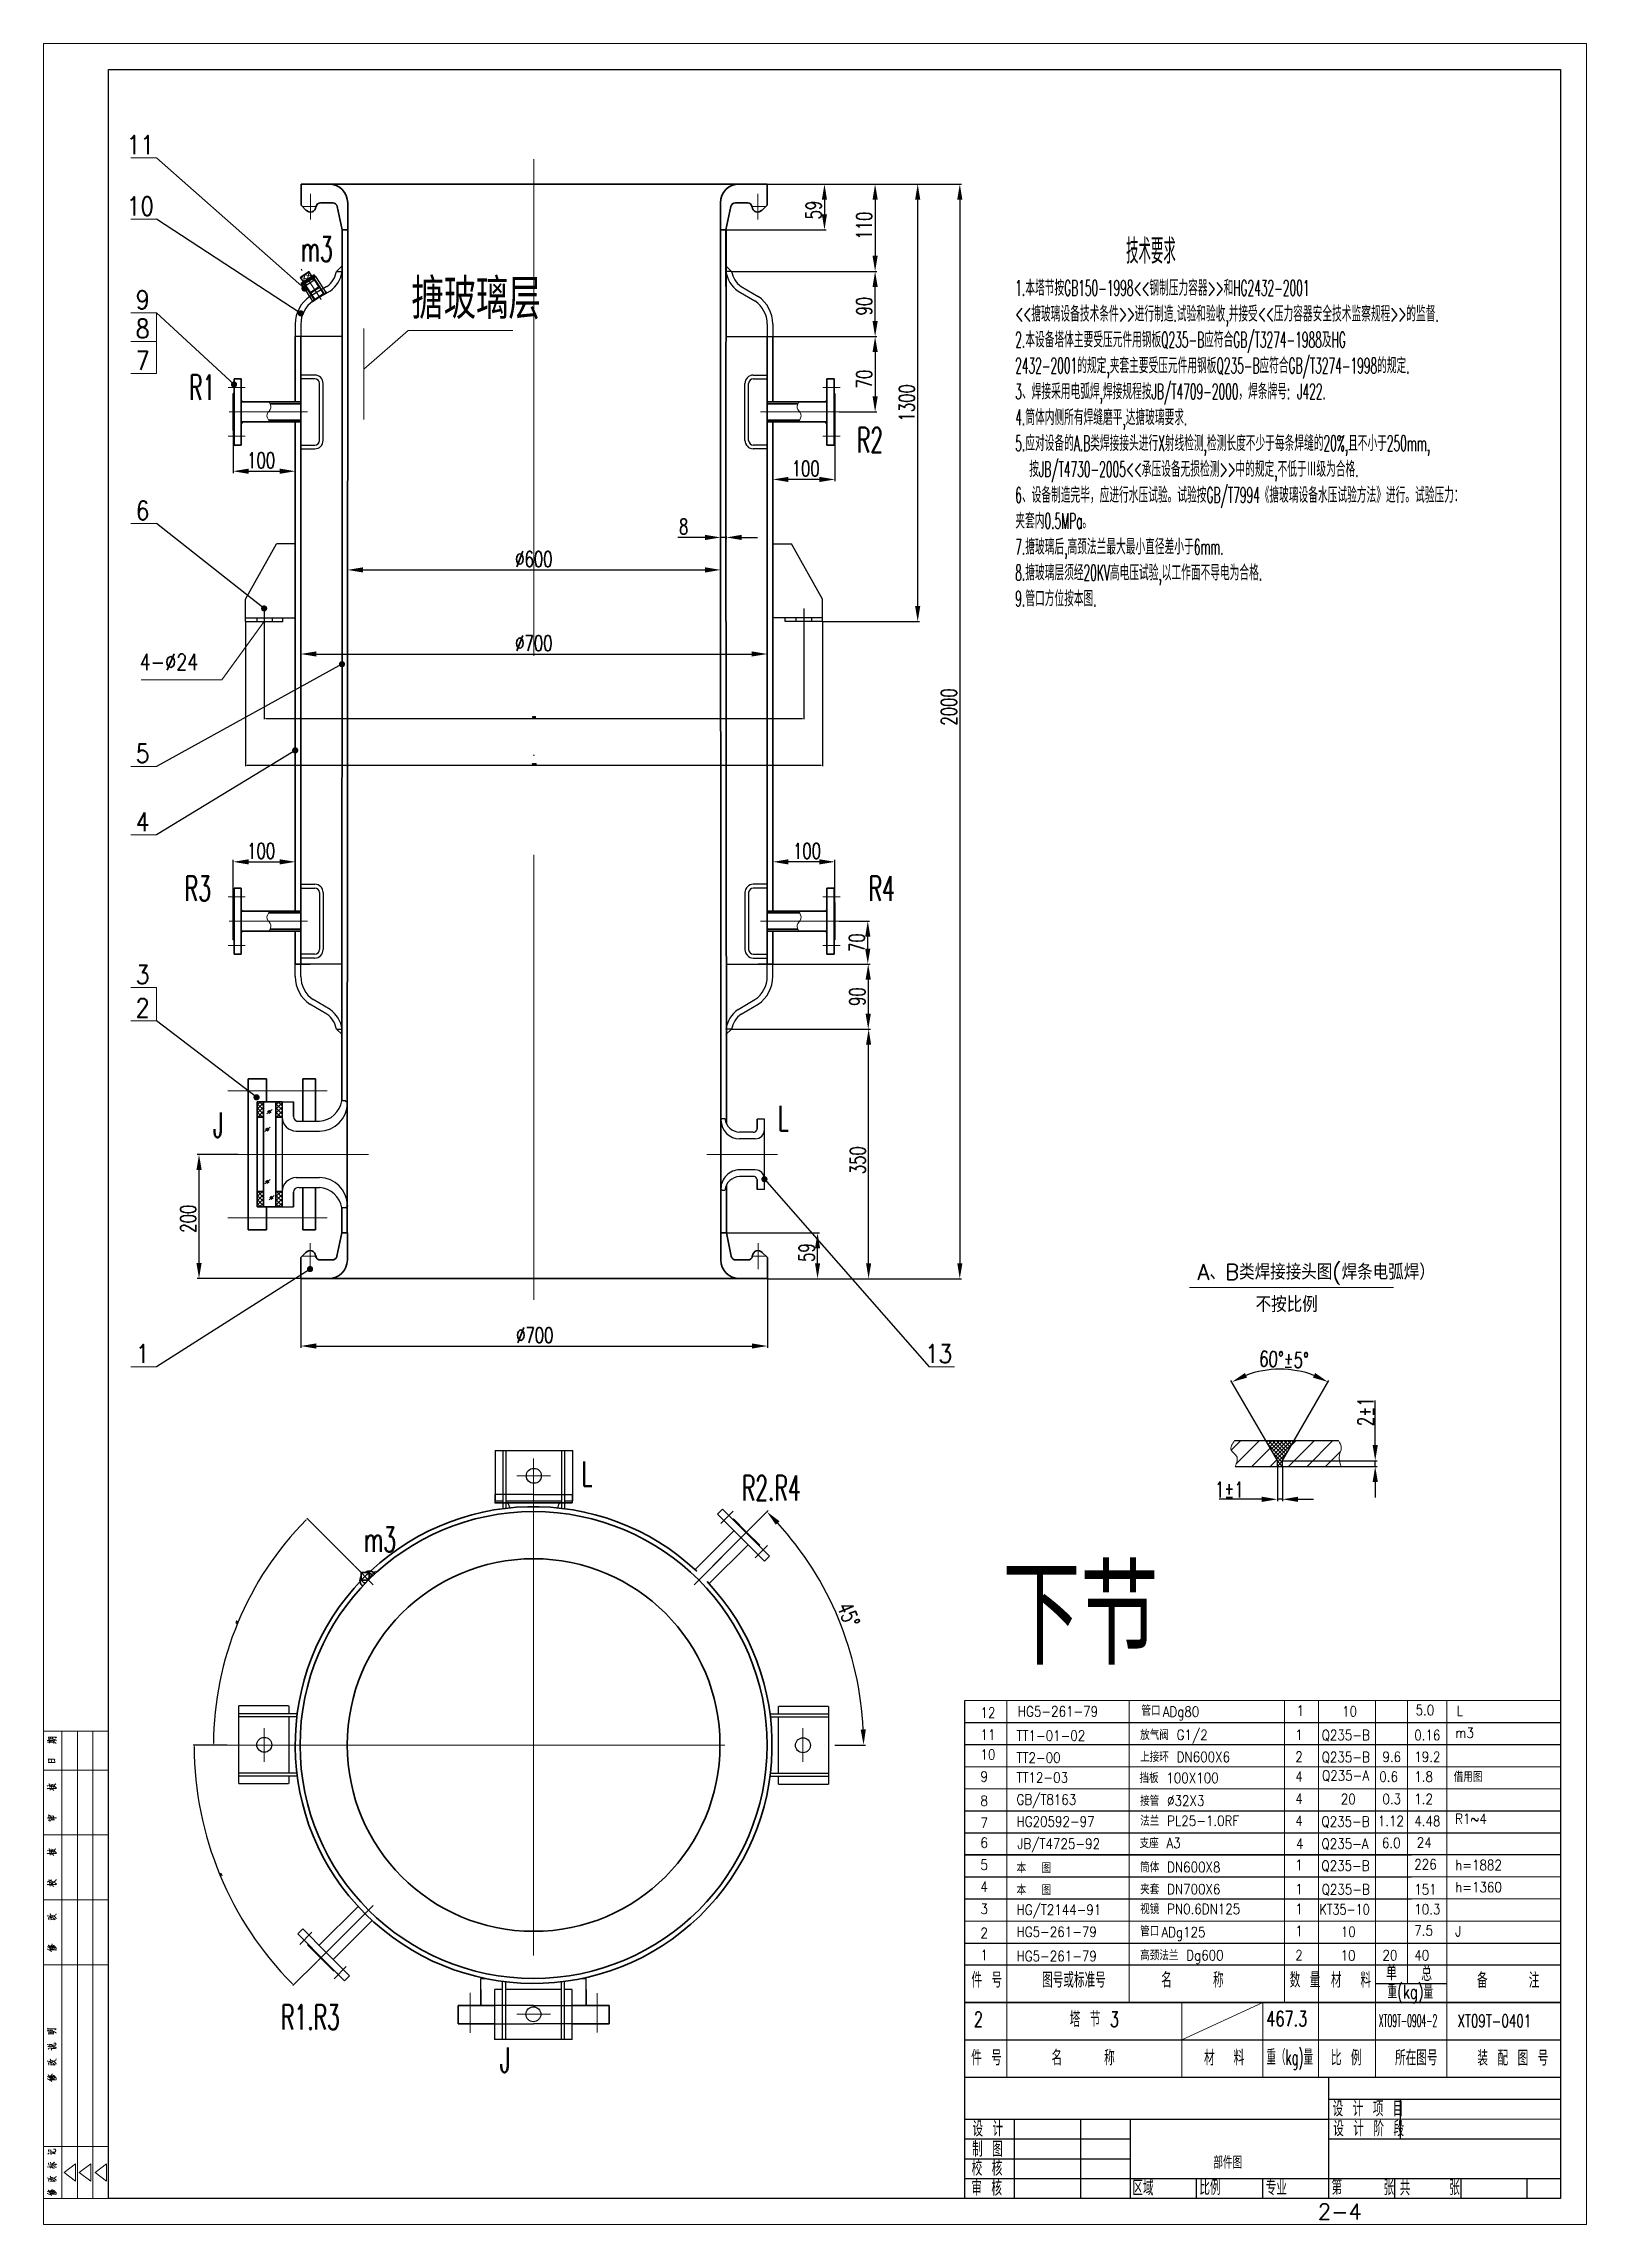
# Model space of a CAD drawing. Extents: x 11707 to 22622, y 3017 to 12806.
# Drawn here: x 14691 to 17174, y 3017 to 6529 of the extents above; entities that cross this region are included whole.
import ezdxf
from ezdxf.enums import TextEntityAlignment as Align

# ---------------------------------------------------------------- set-up
doc = ezdxf.new("R2010")
doc.units = 0
doc.header["$LTSCALE"] = 8
doc.linetypes.add('ACAD_ISO04W100', pattern=[30, 24, -3, 0, -3])
doc.linetypes.add('DASHDOT-S', pattern=[14, 10, -2, 0, -2])
for name, color, linetype, lineweight in [('cdr.dwg1', 4, 'Continuous', 35), ('cdr.dwg2', 2, 'Continuous', 13), ('cdr.dwg3', 1, 'ACAD_ISO04W100', 9), ('cdr_dim', 7, 'Continuous', 13), ('cdr_dwg2', 2, 'Continuous', 9), ('cdr_dwg3', 1, 'DASHDOT-S', 13)]:
    doc.layers.add(name, color=color, linetype=linetype, lineweight=lineweight)
for name, color, linetype in [('cdr_dwg1', 4, 'Continuous'), ('cdr_text', 7, 'Continuous'), ('图层1', 1, 'Continuous')]:
    doc.layers.add(name, color=color, linetype=linetype)
doc.styles.add('HZ', font='txt', dxfattribs={"width": 0.5, "bigfont": 'hzfs'})
doc.styles.get("Standard").update_dxf_attribs({"font": 'txt', "width": 0.7, "bigfont": 'hztxt.shx'})
doc.dimstyles.new('ISO-25', dxfattribs={"dimtxt": 2.5, "dimasz": 2.5, "dimexe": 1.25, "dimexo": 0.625, "dimtad": 1, "dimtxsty": 'Standard', "dimcen": 2.5, "dimadec": 0, "dimazin": 0, "dimtfac": 1, "dimtmove": 0, "dimatfit": 3, "dimfxl": 1, "dimarcsym": 0})
doc.dimstyles.new('筒轴直径标注', dxfattribs={"dimtxt": 50, "dimasz": 40, "dimexe": 12.5, "dimexo": 0.625, "dimgap": 6.25, "dimtad": 1, "dimtxsty": 'HZ', "dimcen": 15, "dimadec": 0, "dimazin": 0, "dimtm": 1e-09, "dimtfac": 1, "dimtmove": 0, "dimatfit": 3, "dimfxl": 1, "dimarcsym": 0})
pattern_1 = [(45, (17362.98, 3838.63), (-14.8174, 14.8174), [])]

msp = doc.modelspace()

# ---------------------------------------------------------------- texts
at = {"layer": 'cdr.dwg2', "style": 'HZ', "width": 0.8}
msp.add_text('搪玻璃层', height=65, dxfattribs=at).set_placement((15283.383, 6085.058))
at = {"layer": 'cdr_dim', "style": 'HZ'}
for s, height, width, p in [('11', 30, 0.85, (14825.356, 6350.622)), ('10', 30, 0.85, (14825.356, 6251.927)), ('m3', 40, 0.6, (15105.386, 6177.704)), ('9', 30, 0.85, (14839.786, 6101.27)), ('8', 30, 0.85, (14839.786, 6054.735)), ('7', 30, 0.85, (14839.786, 6003.25)), ('R1', 40, 0.6, (14925.578, 5955.047)), ('R2', 40, 0.6, (16000.342, 5870.481)), ('6', 30, 0.85, (14839.786, 5761.754)), ('4-%%c24', 26, 0.8, (14845.994, 5519.977)), ('5', 30, 0.85, (14839.786, 5370.811)), ('4', 30, 0.85, (14839.786, 5260.673)), ('R3', 40, 0.6, (14918.545, 5148.171)), ('R4', 40, 0.6, (16019.202, 5148.171)), ('3', 30, 0.85, (14839.786, 5014.636)), ('2', 30, 0.85, (14839.786, 4961.139)), ('L', 40, 0.6, (15873.041, 4778.104)), ('J', 40, 0.6, (14964.106, 4767.374)), ('1', 30, 0.85, (14839.786, 4404.303)), ('13', 30, 0.85, (16109.897, 4404.303)), ('L', 40, 0.6, (15557.481, 4205.814)), ('R2.R4', 40, 0.6, (15815.223, 4183.067)), ('m3', 40, 0.6, (15207.169, 4100.131)), ('R1.R3', 40, 0.6, (15073.438, 3331.08)), ('J', 40, 0.6, (15425.946, 3262.052)), ('部件图', 19.965, 0.7, (16574.038, 3107.151))]:
    msp.add_text(s, height=height, dxfattribs=dict(at, width=width)).set_placement(p)
at = {"layer": 'cdr_dim', "lineweight": 30, "style": 'HZ', "width": 0.8}
msp.add_text('下节', height=156.8028, dxfattribs=at).set_placement((16234.695, 3918.452))
at = {"layer": 'cdr_dim', "style": 'HZ'}
msp.add_text('2-4', height=25, dxfattribs=at).set_placement((16742.055, 3025.505))
at = {"layer": 'cdr_dwg2', "style": 'HZ'}
msp.add_text('A、B类焊接接头图(焊条电弧焊）', height=25, dxfattribs=at).set_placement((16548.66, 4550.901), align=Align.MIDDLE_LEFT)
msp.add_text('不按比例', height=25, dxfattribs=at).set_placement((16642.038, 4486.101))
at = {"layer": 'cdr_dwg2', "insert": (16255.293, 6214.336), "char_height": 25, "width": 1029.77778, "attachment_point": 1, "style": 'HZ'}
msp.add_mtext('           {\\H1.458x;  \\H1.429x; \\H0.7679x;技术要求}\\P1.本塔节按GB150-1998<<钢制压力容器>>和HG2432-2001\\P<<搪玻璃设备技术条件>>进行制造.试验和验收,并接受<<压力容器安全技术监察规程>>的监督.\\P2.本设备塔体主要受压元件用钢板Q235-B应符合GB/T3274-1988及HG\\P2432-2001的规定,夹套主要受压元件用钢板Q235-B应符合GB/T3274-1998的规定.\\P3、焊接采用电弧焊,焊接规程按JB/T4709-2000，焊条牌号: J422.\\P4.筒体内侧所有焊缝磨平,达搪玻璃要求.\\P5.应对设备的A.B类焊接接头进行X射线检测,检测长度不少于每条焊缝的20%,且不小于250mm,\\P  按JB/T4730-2005<<承压设备无损检测>>中的规定,不低于Ⅲ级为合格.\\P6、设备制造完毕，应进行水压试验。试验按GB/T7994《搪玻璃设备水压试验方法》进行。试验压力：\\P夹套内0.5MPa。\\P7.搪玻璃后,高颈法兰最大最小直径差小于6mm.\\P8.搪玻璃层须经20KV高电压试验,以工作面不导电为合格.\\P9.管口方位按本图.\\P\\P\\P\\P  ', dxfattribs=at)
at = {"layer": 'cdr_text', "style": 'HZ'}
for s, height, width, p in [('12', 16.5, 0.85, (16199.141, 3833.087)), ('管口', 16.5, 0.85, (16458.231, 3836.37)), (' ADg80', 16.5, 0.85, (16479.951, 3834.61)), ('1', 16.5, 0.85, (16707.922, 3836.37)), ('10', 16.5, 0.85, (16781.174, 3835.133)), ('5.0', 16.5, 0.85, (16899.463, 3837.26)), ('L', 16.5, 0.85, (16965.359, 3836.045)), ('11', 16.5, 0.85, (16199.141, 3797.593)), ('放气阀 G1/2', 16.5, 0.85, (16456.131, 3797.327)), ('1', 16.5, 0.85, (16705.822, 3797.327)), ('Q235-B', 16.5, 0.85, (16748.295, 3797.002)), ('0.16', 16.5, 0.85, (16897.363, 3796.929)), ('m3', 16.5, 0.85, (16963.259, 3800.551)), ('10', 16.5, 0.85, (16199.141, 3765.649)), ('上接环 DN600X6', 16.5, 0.85, (16456.131, 3761.834)), ('2', 16.5, 0.85, (16705.822, 3762.041)), ('Q235-B', 16.5, 0.85, (16748.295, 3761.509)), ('9.6', 16.5, 0.85, (16846.086, 3761.937)), ('19.2', 16.5, 0.85, (16897.363, 3761.937)), ('9', 16.5, 0.85, (16199.141, 3730.156)), ('挡板 100X100', 16.5, 0.85, (16455.003, 3727.901)), ('4', 16.5, 0.85, (16705.822, 3730.318)), ('Q235-A', 16.5, 0.85, (16748.9, 3731.835)), ('0.6', 16.5, 0.85, (16841.081, 3729.993)), ('1.8', 16.5, 0.85, (16897.363, 3729.993)), ('借用图', 16.5, 0.85, (16960.873, 3729.801)), ('8', 16.5, 0.85, (16199.141, 3691.113)), ('接管 %%c32X3', 16.5, 0.85, (16456.131, 3691.202)), ('4', 16.5, 0.85, (16705.822, 3694.396)), ('20', 16.5, 0.85, (16779.073, 3693.867)), ('0.3', 16.5, 0.85, (16846.086, 3694.071)), ('1.2', 16.5, 0.85, (16897.363, 3694.071)), ('7', 16.5, 0.85, (16199.141, 3655.62)), ('法兰 PL25-1.0RF', 16.5, 0.85, (16456.131, 3658.903)), ('4', 16.5, 0.85, (16705.822, 3658.903)), ('Q235-B', 16.5, 0.85, (16748.004, 3657.666)), ('1.12', 16.5, 0.85, (16838.61, 3658.578)), ('4.48', 16.5, 0.85, (16897.363, 3658.578)), ('R1~4', 16.5, 0.85, (16963.035, 3662.136)), ('6', 16.5, 0.85, (16199.141, 3623.676)), ('5', 16.5, 0.85, (16199.141, 3588.183)), ('筒体 DN600X8', 16.5, 0.85, (16456.131, 3584.367)), ('1', 16.5, 0.85, (16705.822, 3587.916)), ('Q235-B', 16.5, 0.85, (16748.004, 3586.68)), ('226', 16.5, 0.85, (16897.363, 3588.807)), ('h=1882', 16.5, 0.85, (16963.259, 3587.591)), ('4', 16.5, 0.85, (16199.141, 3552.689)), ('夹套 DN700X6', 16.5, 0.85, (16456.131, 3548.874)), ('1', 16.5, 0.85, (16705.822, 3548.874)), ('Q235-B', 16.5, 0.85, (16748.295, 3548.549)), ('151', 16.5, 0.85, (16897.363, 3548.475)), ('h=1360', 16.5, 0.85, (16963.259, 3552.098)), ('3', 16.5, 0.85, (16199.141, 3517.196)), ('视镜 PN0.6DN125', 16.5, 0.85, (16456.131, 3516.93)), ('1', 16.5, 0.85, (16705.822, 3516.93)), ('KT35-10', 16.5, 0.8, (16744.783, 3516.326)), ('10.3', 16.5, 0.85, (16897.363, 3516.605)), ('2', 16.5, 0.85, (16199.141, 3478.153)), ('管口', 16.5, 0.85, (16456.131, 3481.436)), (' ADg125', 16.5, 0.85, (16477.85, 3479.676)), ('1', 16.5, 0.85, (16705.822, 3481.436)), ('10', 16.5, 0.85, (16779.073, 3480.2)), ('7.5', 16.5, 0.85, (16897.363, 3482.327)), ('J', 16.5, 0.85, (16963.259, 3481.111)), ('1', 16.5, 0.85, (16199.141, 3442.66)), ('高颈法兰 Dg600', 16.5, 0.85, (16456.131, 3442.394)), ('2', 16.5, 0.85, (16705.822, 3442.601)), ('10', 16.5, 0.85, (16778.817, 3442.069)), ('20', 16.5, 0.85, (16846.086, 3442.497)), ('40', 16.5, 0.85, (16897.363, 3442.497)), ('XT09T-0904-2', 19.965, 0.45, (16840.472, 3335.402)), ('XT09T-0401', 19.965, 0.7, (16966.958, 3335.077))]:
    msp.add_text(s, height=height, dxfattribs=dict(at, width=width)).set_placement(p)
at = {"layer": 'cdr_text', "style": 'HZ', "width": 0.85}
for s, p in [('HG5-261-79', (16259.32, 3843.357)), ('TT1-01-02', (16257.219, 3804.315)), ('TT2-00', (16257.219, 3768.821)), ('TT12-03', (16257.219, 3736.877)), ('GB/T8163', (16257.219, 3701.384)), ('HG20592-97', (16257.219, 3665.891)), ('支座 A3', (16455.152, 3631.391)), ('本  图', (16257.219, 3591.355)), ('本  图', (16257.219, 3555.861)), ('HG/T2144-91', (16257.219, 3523.917)), ('HG5-261-79', (16257.219, 3488.424)), ('HG5-261-79', (16257.219, 3449.381))]:
    msp.add_text(s, height=16.5, dxfattribs=at).set_placement(p, align=Align.MIDDLE_LEFT)
for s, p in [('JB/T4725-92', (16325.174, 3630.196)), ('4', (16713.172, 3630.196)), ('Q235-A', (16785.973, 3630.196)), ('6.0', (16860.367, 3631.615)), ('24', (16913.39, 3632.263))]:
    msp.add_text(s, height=16.5, dxfattribs=at).set_placement(p, align=Align.MIDDLE_CENTER)
at = {"layer": 'cdr_text', "linetype": 'Continuous', "style": 'HZ'}
for s, height, width, p in [('件 号', 24.4017, 0.7, (16184.635, 3398.645)), ('图号或标准号', 24.4017, 0.7, (16298.395, 3398.645)), ('名    称', 24.4017, 0.7, (16490.145, 3398.645)), ('数 量', 24.4017, 0.7, (16696.842, 3398.645)), ('材  料', 24.4017, 0.7, (16763.17, 3398.645)), ('单 ', 24.4017, 0.7, (16852.15, 3410.411)), ('重(kg)量', 22.1833, 0.7, (16854.074, 3380.876)), ('总', 24.402, 0.7, (16908.729, 3409.048)), ('备    注', 24.4017, 0.7, (16998.317, 3398.067)), ('2', 24.402, 0.7, (16188.625, 3335.402)), ('塔 节 3', 24.4017, 0.7, (16342.865, 3335.402)), ('467.3', 24.4017, 0.7, (16659.315, 3336.397)), ('重（kg)量', 24.4017, 0.55, (16659.315, 3274.333)), ('件 号', 24.4017, 0.7, (16184.094, 3273.339)), (' 名    称', 24.4017, 0.7, (16298.395, 3273.339)), ('材  料', 24.4017, 0.7, (16559.084, 3273.339)), ('比 例', 24.4017, 0.7, (16763.17, 3273.339)), ('所在图号', 24.4017, 0.7, (16866.406, 3273.339)), ('装 配 图 号', 24.4017, 0.7, (16998.98, 3273.014)), ('设 计 项 目', 24.4017, 0.7, (16765.902, 3191.266)), ('设 计', 24.4017, 0.7, (16186.261, 3158.885)), ('设 计 阶 段', 24.4017, 0.7, (16766.89, 3159.262)), ('制 图', 24.4017, 0.7, (16185.661, 3126.305)), ('校 核', 24.4017, 0.7, (16185.061, 3095.569)), ('审 核', 24.4017, 0.7, (16184.462, 3063.604)), ('区域', 24.4017, 0.7, (16443.631, 3063.986)), ('比例', 24.4017, 0.7, (16551.511, 3064.554)), ('专业', 24.4017, 0.7, (16658.227, 3064.153)), ('第', 24.402, 0.7, (16764.288, 3064.971)), ('张', 24.402, 0.7, (16847.862, 3064.436)), ('共', 24.402, 0.7, (16873.88, 3063.901)), ('张', 24.402, 0.7, (16953.512, 3064.436))]:
    msp.add_text(s, height=height, dxfattribs=dict(at, width=width)).set_placement(p)

# ---------------------------------------------------------------- blocks, each defined once
blk = doc.blocks.new('*D436')
at = {"layer": 'cdr_dim', "color": 0, "lineweight": -2}
for p, q in [((16095.3, 6302.3), (16101.1, 6302.3)), ((16098.1, 6277.3), (16098.1, 5623.1)), ((15945.2, 5598.1), (16101.1, 5598.1))]:
    blk.add_line(p, q, dxfattribs=at)
at = {"layer": 'cdr_dim', "color": 0}
for points in [[(16094, 6277.3), (16102.3, 6277.3), (16098.1, 6302.3)], [(16094, 5623.1), (16102.3, 5623.1), (16098.1, 5598.1)]]:
    blk.add_solid(points, dxfattribs=at)
at = {"layer": 'Defpoints', "color": 0}
for p in [(16095.1, 6302.3), (15945, 5598.1), (16098.1, 5598.1)]:
    blk.add_point(p, dxfattribs=at)
at = {"layer": 'cdr_dim', "color": 0, "insert": (16080.6, 5950.2), "char_height": 25, "attachment_point": 5, "rotation": 90}
blk.add_mtext('1300', dxfattribs=at)
blk = doc.blocks.new('*D329')
at = {"layer": 'cdr_dim', "color": 0, "lineweight": -2}
for p, q in [((15855.8, 6302.3), (16168.9, 6302.3)), ((16165.9, 6277.3), (16165.9, 4565)), ((15898.4, 4540), (16168.9, 4540))]:
    blk.add_line(p, q, dxfattribs=at)
at = {"layer": 'cdr_dim', "color": 0}
for points in [[(16161.8, 6277.3), (16170.1, 6277.3), (16165.9, 6302.3)], [(16161.8, 4565), (16170.1, 4565), (16165.9, 4540)]]:
    blk.add_solid(points, dxfattribs=at)
at = {"layer": 'Defpoints', "color": 0}
for p in [(15855.6, 6302.3), (15898.2, 4540), (16165.9, 4540)]:
    blk.add_point(p, dxfattribs=at)
at = {"layer": 'cdr_dim', "color": 0, "insert": (16148.4, 5460.6), "char_height": 25, "attachment_point": 5, "rotation": 90}
blk.add_mtext('2000', dxfattribs=at)
blk = doc.blocks.new('*D330')
at = {"layer": 'cdr_dim', "color": 0, "lineweight": -2}
for p, q in [((14996.4, 5145.8), (14996.4, 5214.2)), ((15021.4, 5211.2), (15071.4, 5211.2)), ((15096.4, 5150.3), (15096.4, 5214.2))]:
    blk.add_line(p, q, dxfattribs=at)
at = {"layer": 'cdr_dim', "color": 0}
for points in [[(15021.4, 5215.3), (15021.4, 5207), (14996.4, 5211.2)], [(15071.4, 5215.3), (15071.4, 5207), (15096.4, 5211.2)]]:
    blk.add_solid(points, dxfattribs=at)
at = {"layer": 'Defpoints', "color": 0}
for p in [(15096.4, 5211.2), (14996.4, 5145.6), (15096.4, 5150.1)]:
    blk.add_point(p, dxfattribs=at)
at = {"layer": 'cdr_dim', "color": 0, "insert": (15041.5, 5228.7), "char_height": 25, "attachment_point": 5}
blk.add_mtext('100', dxfattribs=at)
blk = doc.blocks.new('*D331')
at = {"layer": 'cdr_dim', "color": 0, "lineweight": -2}
for p, q in [((14996.4, 5905.5), (14996.4, 5837.1)), ((15096.4, 5901), (15096.4, 5837.1)), ((15021.4, 5840.1), (15071.4, 5840.1))]:
    blk.add_line(p, q, dxfattribs=at)
at = {"layer": 'cdr_dim', "color": 0}
for points in [[(15021.4, 5844.3), (15021.4, 5835.9), (14996.4, 5840.1)], [(15071.4, 5844.3), (15071.4, 5835.9), (15096.4, 5840.1)]]:
    blk.add_solid(points, dxfattribs=at)
at = {"layer": 'Defpoints', "color": 0}
for p in [(14996.4, 5905.7), (15096.4, 5901.2), (15096.4, 5840.1)]:
    blk.add_point(p, dxfattribs=at)
at = {"layer": 'cdr_dim', "color": 0, "insert": (15041.5, 5857.6), "char_height": 25, "attachment_point": 5}
blk.add_mtext('100', dxfattribs=at)
blk = doc.blocks.new('*D332')
at = {"layer": 'cdr_dim', "color": 0, "lineweight": -2}
for p, q in [((15865, 5901), (15865, 5823.9)), ((15965, 5905.5), (15965, 5823.9)), ((15940, 5826.9), (15890, 5826.9))]:
    blk.add_line(p, q, dxfattribs=at)
at = {"layer": 'cdr_dim', "color": 0}
for points in [[(15890, 5831), (15890, 5822.7), (15865, 5826.9)], [(15940, 5831), (15940, 5822.7), (15965, 5826.9)]]:
    blk.add_solid(points, dxfattribs=at)
at = {"layer": 'Defpoints', "color": 0}
for p in [(15865, 5901.2), (15965, 5905.7), (15865, 5826.9)]:
    blk.add_point(p, dxfattribs=at)
at = {"layer": 'cdr_dim', "color": 0, "insert": (15917.9, 5844.4), "char_height": 25, "attachment_point": 5}
blk.add_mtext('100', dxfattribs=at)
blk = doc.blocks.new('*D333')
at = {"layer": 'cdr_dim', "color": 0, "lineweight": -2}
for p, q in [((15865, 5150.3), (15865, 5214.2)), ((15940, 5211.2), (15890, 5211.2)), ((15965, 5145.8), (15965, 5214.2))]:
    blk.add_line(p, q, dxfattribs=at)
at = {"layer": 'cdr_dim', "color": 0}
for points in [[(15890, 5215.3), (15890, 5207), (15865, 5211.2)], [(15940, 5215.3), (15940, 5207), (15965, 5211.2)]]:
    blk.add_solid(points, dxfattribs=at)
at = {"layer": 'Defpoints', "color": 0}
for p in [(15865, 5211.2), (15865, 5150.1), (15965, 5145.6)]:
    blk.add_point(p, dxfattribs=at)
at = {"layer": 'cdr_dim', "color": 0, "insert": (15919.9, 5228.7), "char_height": 25, "attachment_point": 5}
blk.add_mtext('100', dxfattribs=at)
blk = doc.blocks.new('*D334')
at = {"layer": 'cdr_dim', "color": 0, "lineweight": -2}
for p, q in [((15971.5, 5115.7), (16020.8, 5115.7)), ((16017.8, 5071.6), (16017.8, 5090.7)), ((15865.2, 5046.6), (16020.8, 5046.6))]:
    blk.add_line(p, q, dxfattribs=at)
at = {"layer": 'cdr_dim', "color": 0}
for points in [[(16013.6, 5090.7), (16022, 5090.7), (16017.8, 5115.7)], [(16013.6, 5071.6), (16022, 5071.6), (16017.8, 5046.6)]]:
    blk.add_solid(points, dxfattribs=at)
at = {"layer": 'Defpoints', "color": 0}
for p in [(15971.3, 5115.7), (16017.8, 5115.7), (15865, 5046.6)]:
    blk.add_point(p, dxfattribs=at)
at = {"layer": 'cdr_dim', "color": 0, "insert": (16000.3, 5081.1), "char_height": 25, "attachment_point": 5, "rotation": 90}
blk.add_mtext('70', dxfattribs=at)
blk = doc.blocks.new('*D437')
at = {"layer": 'cdr_dim', "color": 0, "lineweight": -2}
for p, q in [((15855.8, 6302.3), (15951.1, 6302.3)), ((15948.1, 6277.3), (15948.1, 6253.8)), ((15789.8, 6228.8), (15951.1, 6228.8))]:
    blk.add_line(p, q, dxfattribs=at)
at = {"layer": 'cdr_dim', "color": 0}
for points in [[(15943.9, 6277.3), (15952.2, 6277.3), (15948.1, 6302.3)], [(15943.9, 6253.8), (15952.2, 6253.8), (15948.1, 6228.8)]]:
    blk.add_solid(points, dxfattribs=at)
at = {"layer": 'Defpoints', "color": 0}
for p in [(15855.6, 6302.3), (15789.6, 6228.8), (15948.1, 6228.8)]:
    blk.add_point(p, dxfattribs=at)
at = {"layer": 'cdr_dim', "color": 0, "insert": (15930.6, 6260.5), "char_height": 25, "attachment_point": 5, "rotation": 90}
blk.add_mtext('59', dxfattribs=at)
blk = doc.blocks.new('*D335')
at = {"layer": 'cdr_dim', "color": 0, "lineweight": -2}
for p, q in [((15994.4, 6302.3), (16032.6, 6302.3)), ((16029.6, 6277.3), (16029.6, 6186.9)), ((15798.9, 6161.9), (16032.6, 6161.9))]:
    blk.add_line(p, q, dxfattribs=at)
at = {"layer": 'cdr_dim', "color": 0}
for points in [[(16025.5, 6277.3), (16033.8, 6277.3), (16029.6, 6302.3)], [(16025.5, 6186.9), (16033.8, 6186.9), (16029.6, 6161.9)]]:
    blk.add_solid(points, dxfattribs=at)
at = {"layer": 'Defpoints', "color": 0}
for p in [(15994.2, 6302.3), (15798.7, 6161.9), (16029.6, 6161.9)]:
    blk.add_point(p, dxfattribs=at)
at = {"layer": 'cdr_dim', "color": 0, "insert": (16012.1, 6235.4), "char_height": 25, "attachment_point": 5, "rotation": 90}
blk.add_mtext('110', dxfattribs=at)
blk = doc.blocks.new('*D438')
at = {"layer": 'cdr_dim', "color": 0, "lineweight": -2}
for p, q in [((15865.2, 6161.9), (16032.6, 6161.9)), ((16029.6, 6081.9), (16029.6, 6136.9)), ((15865.2, 6056.9), (16032.6, 6056.9))]:
    blk.add_line(p, q, dxfattribs=at)
at = {"layer": 'cdr_dim', "color": 0}
for points in [[(16025.5, 6136.9), (16033.8, 6136.9), (16029.6, 6161.9)], [(16025.5, 6081.9), (16033.8, 6081.9), (16029.6, 6056.9)]]:
    blk.add_solid(points, dxfattribs=at)
at = {"layer": 'Defpoints', "color": 0}
for p in [(15865, 6161.9), (16029.6, 6161.9), (15865, 6056.9)]:
    blk.add_point(p, dxfattribs=at)
at = {"layer": 'cdr_dim', "color": 0, "insert": (16012.1, 6105.9), "char_height": 25, "attachment_point": 5, "rotation": 90}
blk.add_mtext('90', dxfattribs=at)
blk = doc.blocks.new('*D439')
at = {"layer": 'cdr_dim', "color": 0, "lineweight": -2}
for p, q in [((16009.9, 6056.9), (16032.6, 6056.9)), ((16029.6, 6031.9), (16029.6, 5960.6)), ((15971.5, 5935.6), (16032.6, 5935.6))]:
    blk.add_line(p, q, dxfattribs=at)
at = {"layer": 'cdr_dim', "color": 0}
for points in [[(16025.5, 6031.9), (16033.8, 6031.9), (16029.6, 6056.9)], [(16025.5, 5960.6), (16033.8, 5960.6), (16029.6, 5935.6)]]:
    blk.add_solid(points, dxfattribs=at)
at = {"layer": 'Defpoints', "color": 0}
for p in [(16009.7, 6056.9), (15971.3, 5935.6), (16029.6, 5935.6)]:
    blk.add_point(p, dxfattribs=at)
at = {"layer": 'cdr_dim', "color": 0, "insert": (16012.1, 5988.4), "char_height": 25, "attachment_point": 5, "rotation": 90}
blk.add_mtext('70', dxfattribs=at)
blk = doc.blocks.new('*D440')
at = {"layer": 'cdr_dim', "color": 0, "lineweight": -2}
for p, q in [((15790.5, 4613.7), (15940, 4613.7)), ((15937, 4565), (15937, 4588.7)), ((15856.5, 4540), (15940, 4540))]:
    blk.add_line(p, q, dxfattribs=at)
at = {"layer": 'cdr_dim', "color": 0}
for points in [[(15932.8, 4588.7), (15941.1, 4588.7), (15937, 4613.7)], [(15932.8, 4565), (15941.1, 4565), (15937, 4540)]]:
    blk.add_solid(points, dxfattribs=at)
at = {"layer": 'Defpoints', "color": 0}
for p in [(15790.3, 4613.7), (15937, 4613.7), (15856.3, 4540)]:
    blk.add_point(p, dxfattribs=at)
at = {"layer": 'cdr_dim', "color": 0, "insert": (15919.5, 4582), "char_height": 25, "attachment_point": 5, "rotation": 90}
blk.add_mtext('59', dxfattribs=at)
blk = doc.blocks.new('*D336')
at = {"layer": 'cdr_dim', "color": 0, "lineweight": -2}
for p, q in [((15105.2, 4540), (15105.2, 4428.6)), ((15856.3, 4540), (15856.3, 4428.6)), ((15130.2, 4431.6), (15831.3, 4431.6))]:
    blk.add_line(p, q, dxfattribs=at)
at = {"layer": 'cdr_dim', "color": 0}
for points in [[(15130.2, 4435.8), (15130.2, 4427.5), (15105.2, 4431.6)], [(15831.3, 4435.8), (15831.3, 4427.5), (15856.3, 4431.6)]]:
    blk.add_solid(points, dxfattribs=at)
at = {"layer": 'Defpoints', "color": 0}
for p in [(15105.2, 4540.2), (15856.3, 4540.2), (15856.3, 4431.6)]:
    blk.add_point(p, dxfattribs=at)
at = {"layer": 'cdr_dim', "color": 0, "insert": (15481.9, 4449.1), "char_height": 25, "attachment_point": 5}
blk.add_mtext('%%c700', dxfattribs=at)
blk = doc.blocks.new('*D441')
at = {"layer": 'cdr_dim', "color": 0, "lineweight": -2}
for p, q in [((15180.4, 5460.8), (15180.4, 5684.2)), ((15205.4, 5681.2), (15756, 5681.2)), ((15781, 5461), (15781, 5684.2))]:
    blk.add_line(p, q, dxfattribs=at)
at = {"layer": 'cdr_dim', "color": 0}
for points in [[(15205.4, 5685.4), (15205.4, 5677), (15180.4, 5681.2)], [(15756, 5685.4), (15756, 5677), (15781, 5681.2)]]:
    blk.add_solid(points, dxfattribs=at)
at = {"layer": 'Defpoints', "color": 0}
for p in [(15781, 5681.2), (15180.4, 5460.6), (15781, 5460.8)]:
    blk.add_point(p, dxfattribs=at)
at = {"layer": 'cdr_dim', "color": 0, "insert": (15480.4, 5698.7), "char_height": 25, "attachment_point": 5}
blk.add_mtext('%%c600', dxfattribs=at)
blk = doc.blocks.new('*D442')
at = {"layer": 'cdr_dim', "color": 0, "lineweight": -2}
for p, q in [((15105.3, 5518.9), (15105.3, 5548.8)), ((15856, 5518.9), (15856, 5548.8)), ((15130.3, 5545.8), (15831, 5545.8))]:
    blk.add_line(p, q, dxfattribs=at)
at = {"layer": 'cdr_dim', "color": 0}
for points in [[(15130.3, 5550), (15130.3, 5541.7), (15105.3, 5545.8)], [(15831, 5550), (15831, 5541.7), (15856, 5545.8)]]:
    blk.add_solid(points, dxfattribs=at)
at = {"layer": 'Defpoints', "color": 0}
for p in [(15105.3, 5518.7), (15856, 5545.8), (15856, 5518.7)]:
    blk.add_point(p, dxfattribs=at)
at = {"layer": 'cdr_dim', "color": 0, "insert": (15480.4, 5563.3), "char_height": 25, "attachment_point": 5}
blk.add_mtext('%%c700', dxfattribs=at)
blk = doc.blocks.new('tuqa')
at = {"color": 4, "linetype": 'Continuous'}
for p, q in [((-25, 180), (0, 180)), ((-18, 0), (-18, 180)), ((0, 165), (-24.85, 165)), ((0, 140), (-24.85, 140)), ((0, 115), (-24.85, 115)), ((0, 90), (-24.85, 90)), ((0, 20), (-24.85, 20)), ((0, 0), (-25, 0))]:
    blk.add_line(p, q, dxfattribs=at)
at = {"color": 7, "linetype": 'Continuous'}
for p, q in [((-12, 0), (-12, 180)), ((-6, 0), (-6, 180))]:
    blk.add_line(p, q, dxfattribs=at)
at = {"color": 1, "linetype": 'Continuous'}
for p, q in [((-17.08, 10), (-12.71, 13.35)), ((-17.08, 10), (-12.71, 6.65)), ((-12.71, 6.65), (-12.71, 13.35)), ((-11.26, 10), (-6.89, 13.35)), ((-11.26, 10), (-6.89, 6.65)), ((-6.89, 6.65), (-6.89, 13.35)), ((-5.11, 10), (-0.75, 13.35)), ((-5.11, 10), (-0.75, 6.65)), ((-0.75, 6.65), (-0.75, 13.35))]:
    blk.add_line(p, q, dxfattribs=at)
at = {"color": 7, "linetype": 'Continuous'}
for points in [[(-23.7, 176.39), (-23.53, 176.44), (-23.53, 176.44), (-21.25, 176.36)], [(-23.3, 176.96), (-22.98, 177.03), (-22.98, 177.03), (-22.33, 177.03), (-22.33, 177.03), (-21.63, 177.01), (-21.63, 177.01), (-21.2, 176.96), (-21.2, 176.96), (-20.73, 176.83), (-20.73, 176.83), (-20.44, 176.69), (-20.44, 176.69), (-20, 176.41)], [(-22.95, 177.03), (-23.09, 177.78), (-23.09, 177.78), (-23.18, 177.7), (-23.18, 177.7), (-22.27, 177.7), (-22.27, 177.7), (-22.22, 177.7), (-22.22, 177.7), (-20.9, 177.73), (-20.9, 177.73), (-20.41, 177.7), (-20.41, 177.7), (-20.12, 177.68), (-20.12, 177.68), (-20.03, 177.65), (-20.03, 177.65), (-20.41, 177.28), (-20.41, 177.28), (-20.15, 177.63)], [(-22.74, 175.3), (-22.92, 176.76)], [(-22.22, 177.06), (-22.3, 177.48)], [(-21.46, 177.01), (-21.46, 177.06), (-21.46, 177.06), (-21.55, 177.45)], [(-21.08, 175.22), (-21.31, 176.76), (-21.31, 176.76), (-21.34, 176.69), (-21.34, 176.69), (-21.25, 176.59)], [(-20.99, 176.19), (-20.64, 176.46), (-20.64, 176.46), (-20.5, 176.46), (-20.5, 176.46), (-20.76, 176.36)], [(-23.53, 175.69), (-23.35, 175.74), (-23.35, 175.74), (-21.17, 175.74)], [(-23.27, 167.87), (-22.98, 167.92), (-22.98, 167.92), (-22.33, 167.94), (-22.33, 167.94), (-21.66, 167.97), (-21.66, 167.97), (-21.57, 167.97), (-21.57, 167.97), (-21.11, 167.97), (-21.11, 167.97), (-20.5, 167.97), (-20.5, 167.97), (-20.7, 167.97), (-20.7, 167.97), (-20.88, 168.93), (-20.88, 168.93), (-20.67, 169.13), (-20.67, 169.13), (-20.93, 169.18), (-20.93, 169.18), (-21.28, 169.18), (-21.28, 169.18), (-21.95, 169.21), (-21.95, 169.21), (-22.65, 169.23), (-22.65, 169.23), (-23.24, 169.23), (-23.24, 169.23), (-23.15, 169.26), (-23.15, 169.26), (-22.95, 167.94)], [(-22.25, 175.77), (-22.33, 176.21)], [(-21.9, 167.97), (-22.07, 168.93), (-22.07, 168.93), (-22.1, 168.83), (-22.1, 168.83), (-21.98, 168.61)], [(-21.75, 175.79), (-21.84, 176.19)], [(-20.9, 175.79), (-20.76, 175.77), (-20.76, 175.77), (-20.47, 175.57), (-20.47, 175.57), (-20.26, 175.4), (-20.26, 175.4), (-20.12, 175.22)], [(-22.65, 158.41), (-22.89, 159.8), (-22.89, 159.8), (-22.92, 159.7), (-22.92, 159.7), (-22.83, 159.5)], [(-20.99, 159.03), (-20.5, 159.53), (-20.5, 159.53), (-20.26, 159.63), (-20.26, 159.63), (-20.55, 159.48)], [(-23.65, 157.77), (-23.5, 157.87), (-23.5, 157.87), (-23.53, 157.84), (-23.53, 157.84), (-20.09, 157.84), (-20.09, 157.84), (-20.35, 157.82), (-20.35, 157.82), (-20.64, 157.84)], [(-23.59, 158.83), (-23.3, 159.01), (-23.3, 159.01), (-23.18, 159.03), (-23.18, 159.03), (-23.09, 159.01)], [(-22.68, 158.91), (-22.51, 158.88), (-22.51, 158.88), (-21.81, 158.46), (-21.81, 158.46), (-21.78, 158.41), (-21.78, 158.41), (-21.98, 159.18)], [(-22.62, 158.21), (-22.45, 157.25)], [(-22.42, 157.87), (-21.95, 157.64), (-21.95, 157.64), (-21.6, 157.47), (-21.6, 157.47), (-21.34, 157.32), (-21.34, 157.32), (-21.08, 157.12)], [(-22.36, 159.33), (-22.22, 159.3), (-22.22, 159.3), (-21.78, 159.01), (-21.78, 159.01), (-21.75, 158.98), (-21.75, 158.98), (-21.46, 158.76), (-21.46, 158.76), (-21.17, 158.51), (-21.17, 158.51), (-20.9, 158.24)], [(-22.22, 157.87), (-21.87, 158.19)], [(-21.78, 159.5), (-21.57, 159.43), (-21.57, 159.43), (-21.11, 159.13), (-21.11, 159.13), (-20.82, 158.83), (-20.82, 158.83), (-20.5, 158.51), (-20.5, 158.51), (-20.26, 158.24), (-20.26, 158.24), (-20.09, 158.02)], [(-23.68, 146.41), (-23.38, 146.56), (-23.38, 146.56), (-23.18, 146.61)], [(-23.18, 145.52), (-22.92, 145.52), (-22.92, 145.52), (-22.71, 145.47), (-22.71, 145.47), (-22.51, 145.42), (-22.51, 145.42), (-22.36, 145.37)], [(-22.86, 145.52), (-23.03, 147.75), (-23.03, 147.75), (-23.12, 147.7), (-23.12, 147.7), (-22.65, 147.4)], [(-22.77, 146.51), (-22.71, 146.56), (-22.71, 146.56), (-20.06, 146.54), (-20.06, 146.54), (-20.32, 146.49), (-20.32, 146.49), (-20.64, 146.54)], [(-21.2, 147.11), (-21.05, 147.21), (-21.05, 147.21), (-22.45, 147.36), (-22.45, 147.36), (-22.33, 147.4), (-22.33, 147.4), (-22.13, 145.84)], [(-22.39, 145.74), (-22.13, 145.79), (-22.13, 145.79), (-20.85, 145.89), (-20.85, 145.89), (-21.08, 145.87), (-21.08, 145.87), (-21.2, 147.11), (-21.2, 147.11), (-21.23, 146.96), (-21.23, 146.96), (-21.17, 146.69)], [(-21.66, 146.09), (-21.78, 146.98)], [(-22.65, 133.41), (-22.89, 134.8), (-22.89, 134.8), (-22.92, 134.7), (-22.92, 134.7), (-22.83, 134.5)], [(-21.78, 134.5), (-21.57, 134.43), (-21.57, 134.43), (-21.11, 134.13), (-21.11, 134.13), (-20.82, 133.83), (-20.82, 133.83), (-20.5, 133.51), (-20.5, 133.51), (-20.26, 133.24), (-20.26, 133.24), (-20.09, 133.02)], [(-20.99, 134.03), (-20.5, 134.53), (-20.5, 134.53), (-20.26, 134.63), (-20.26, 134.63), (-20.55, 134.48)], [(-23.65, 132.77), (-23.5, 132.87), (-23.5, 132.87), (-23.53, 132.84), (-23.53, 132.84), (-20.09, 132.84), (-20.09, 132.84), (-20.35, 132.82), (-20.35, 132.82), (-20.64, 132.84)], [(-23.59, 133.83), (-23.3, 134.01), (-23.3, 134.01), (-23.18, 134.03), (-23.18, 134.03), (-23.09, 134.01)], [(-22.68, 133.91), (-22.51, 133.88), (-22.51, 133.88), (-21.81, 133.46), (-21.81, 133.46), (-21.78, 133.41), (-21.78, 133.41), (-21.98, 134.18)], [(-22.62, 133.21), (-22.45, 132.25)], [(-22.42, 132.87), (-21.95, 132.64), (-21.95, 132.64), (-21.6, 132.47), (-21.6, 132.47), (-21.34, 132.32), (-21.34, 132.32), (-21.08, 132.12)], [(-22.36, 134.33), (-22.22, 134.3), (-22.22, 134.3), (-21.78, 134.01), (-21.78, 134.01), (-21.75, 133.98), (-21.75, 133.98), (-21.46, 133.76), (-21.46, 133.76), (-21.17, 133.51), (-21.17, 133.51), (-20.9, 133.24)], [(-22.22, 132.87), (-21.87, 133.19)], [(-23.65, 121.81), (-23.38, 121.96), (-23.38, 121.96), (-23.21, 122.01), (-23.21, 122.01), (-23.03, 122.01)], [(-23.65, 120.79), (-23.47, 120.92), (-23.47, 120.92), (-23.53, 120.87), (-23.53, 120.87), (-20.09, 120.87), (-20.09, 120.87), (-20.29, 120.82), (-20.29, 120.82), (-20.58, 120.87)], [(-22.71, 121.44), (-22.92, 122.7), (-22.92, 122.7), (-22.95, 122.6), (-22.95, 122.6), (-22.89, 122.48)], [(-22.68, 121.21), (-22.48, 120.27)], [(-22.51, 122.23), (-22.19, 122.53), (-22.19, 122.53), (-22.04, 122.6), (-22.04, 122.6), (-21.87, 122.7)], [(-22.51, 121.76), (-22.27, 121.74), (-22.27, 121.74), (-21.87, 121.49), (-21.87, 121.49), (-21.57, 121.31), (-21.57, 121.31), (-21.46, 121.21)], [(-22.48, 120.87), (-22.07, 120.72), (-22.07, 120.72), (-21.72, 120.55), (-21.72, 120.55), (-21.4, 120.37), (-21.4, 120.37), (-21.11, 120.17)], [(-22.33, 120.89), (-21.95, 121.24)], [(-22.07, 122.21), (-21.84, 122.23), (-21.84, 122.23), (-21.43, 122.08), (-21.43, 122.08), (-21.11, 121.93), (-21.11, 121.93), (-20.85, 121.76), (-20.85, 121.76), (-20.64, 121.61), (-20.64, 121.61), (-20.44, 121.46), (-20.44, 121.46), (-20.26, 121.29), (-20.26, 121.29), (-20.09, 121.07)], [(-21.66, 121.54), (-21.6, 121.61), (-21.6, 121.61), (-20.26, 122.48), (-20.26, 122.48), (-20.23, 122.95), (-20.23, 122.95), (-20.32, 122.5), (-20.32, 122.5), (-20.44, 122.38)], [(-22.25, 108.49), (-22.42, 109.6), (-22.42, 109.6), (-22.45, 109.48), (-22.45, 109.48), (-22.39, 109.28)], [(-21.87, 108.36), (-21.84, 108.44), (-21.84, 108.44), (-20.26, 109.21), (-20.26, 109.21), (-20.23, 109.68), (-20.23, 109.68), (-20.32, 109.23), (-20.32, 109.23), (-20.5, 109.11)], [(-23.62, 108.88), (-23.27, 108.83), (-23.27, 108.83), (-22.8, 108.68), (-22.8, 108.68), (-22.3, 108.49), (-22.3, 108.49), (-21.98, 108.34), (-21.98, 108.34), (-21.75, 108.24), (-21.75, 108.24), (-21.55, 108.14)], [(-22.95, 107.25), (-23.09, 108.24), (-23.09, 108.24), (-23.18, 108.14), (-23.18, 108.14), (-22.16, 108.02), (-22.16, 108.02), (-22.16, 108.14), (-22.16, 108.14), (-22.04, 107.4), (-22.04, 107.4), (-22.3, 107.35), (-22.3, 107.35), (-21.98, 107.4), (-21.98, 107.4), (-20.67, 107.37)], [(-22.3, 109.11), (-22.13, 109.11), (-22.13, 109.11), (-21.66, 109.01), (-21.66, 109.01), (-21.4, 108.91), (-21.4, 108.91), (-21.17, 108.81), (-21.17, 108.81), (-20.96, 108.68), (-20.96, 108.68), (-20.76, 108.54), (-20.76, 108.54), (-20.55, 108.36), (-20.55, 108.36), (-20.41, 108.16), (-20.41, 108.16), (-20.26, 107.97), (-20.26, 107.97), (-20.2, 107.82), (-20.2, 107.82), (-20.15, 107.67)], [(-20.55, 107.3), (-21.34, 108.07)], [(-23.68, 96.04), (-23.5, 96.02), (-23.5, 96.02), (-23.03, 95.79), (-23.03, 95.79), (-22.98, 95.79), (-22.98, 95.79), (-22.62, 95.59), (-22.62, 95.59), (-22.33, 95.42), (-22.33, 95.42), (-22.1, 95.25), (-22.1, 95.25), (-21.9, 95.1)], [(-23.62, 96.93), (-23.18, 96.76), (-23.18, 96.76), (-22.83, 96.61), (-22.83, 96.61), (-22.57, 96.44), (-22.57, 96.44), (-22.51, 96.41), (-22.51, 96.41), (-22.3, 96.29)], [(-23.06, 96.71), (-23.03, 96.81), (-23.03, 96.81), (-23.15, 97.55), (-23.15, 97.55), (-23.21, 97.5), (-23.21, 97.5), (-22.8, 97.26), (-22.8, 97.26), (-22.45, 97.03), (-22.45, 97.03), (-22.22, 96.83), (-22.22, 96.83), (-22.01, 96.61), (-22.01, 96.61), (-21.81, 96.39), (-21.81, 96.39), (-21.69, 96.24)], [(-22.77, 96.61), (-22.74, 96.71), (-22.74, 96.71), (-21.69, 97.68), (-21.69, 97.68), (-21.72, 98), (-21.72, 98), (-21.72, 97.68), (-21.72, 97.68), (-21.84, 97.55)], [(-22.68, 95.69), (-20.12, 95.69), (-20.12, 95.69), (-20.35, 95.64), (-20.35, 95.64), (-20.79, 95.69)], [(-22.6, 96.07), (-20.9, 96.07), (-20.9, 96.07), (-21.11, 96.04), (-21.11, 96.04), (-21.25, 96.07)], [(-21.98, 97.03), (-21.9, 97.01), (-21.9, 97.01), (-21.87, 96.98), (-21.87, 96.98), (-21.63, 96.74), (-21.63, 96.74), (-21.43, 96.54), (-21.43, 96.54), (-21.28, 96.36)], [(-21.63, 97.23), (-21.52, 97.18), (-21.52, 97.18), (-21.46, 97.16), (-21.46, 97.16), (-21.17, 96.88), (-21.17, 96.88), (-21.14, 96.83), (-21.14, 96.83), (-20.99, 96.69), (-20.99, 96.69), (-20.85, 96.49), (-20.85, 96.49), (-20.7, 96.29)], [(-21.28, 97.45), (-21.08, 97.38), (-21.08, 97.38), (-20.79, 97.11), (-20.79, 97.11), (-20.55, 96.86), (-20.55, 96.86), (-20.41, 96.61), (-20.41, 96.61), (-20.23, 96.36), (-20.23, 96.36), (-20.12, 96.14), (-20.12, 96.14), (-20.06, 95.97)], [(-23.65, 59.28), (-23.47, 59.3), (-23.47, 59.3), (-22.57, 58.98)], [(-23.59, 64.51), (-23.27, 64.59), (-23.27, 64.59), (-22.6, 64.59), (-22.6, 64.59), (-22.04, 64.56), (-22.04, 64.56), (-21.6, 64.49), (-21.6, 64.49), (-21.2, 64.36), (-21.2, 64.36), (-20.76, 64.16), (-20.76, 64.16), (-20.44, 63.97), (-20.44, 63.97), (-20.2, 63.74), (-20.2, 63.74), (-20.15, 63.67)], [(-23.27, 64.61), (-23.3, 64.63), (-23.3, 64.63), (-23.38, 65.55), (-23.38, 65.55), (-23.5, 65.4), (-23.5, 65.4), (-23.3, 65.4), (-23.3, 65.4), (-21.14, 65.38), (-21.14, 65.38), (-20.73, 65.38), (-20.73, 65.38), (-20.44, 65.38), (-20.44, 65.38), (-20.12, 65.33), (-20.12, 65.33), (-20.64, 64.91)], [(-23.27, 63.3), (-22.95, 63.37), (-22.95, 63.37), (-21.02, 63.4), (-21.02, 63.4), (-21.25, 63.35), (-21.25, 63.35), (-21.28, 63.4), (-21.28, 63.4), (-21.37, 63.82), (-21.37, 63.82), (-21.11, 63.97), (-21.11, 63.97), (-21.23, 63.99), (-21.23, 63.99), (-22.19, 64.02), (-22.19, 64.02), (-23.15, 64.02), (-23.15, 64.02), (-23.03, 64.06), (-23.03, 64.06), (-23, 63.97), (-23, 63.97), (-22.95, 63.4)], [(-22.68, 58.34), (-22.51, 58.39), (-22.51, 58.39), (-21.57, 58.41), (-21.57, 58.41), (-21.75, 58.36), (-21.75, 58.36), (-21.87, 59.33), (-21.87, 59.33), (-21.87, 59.26), (-21.87, 59.26), (-22.68, 59.33), (-22.68, 59.33), (-22.65, 59.38), (-22.65, 59.38), (-22.51, 58.41)], [(-22.42, 64.61), (-22.42, 64.66), (-22.42, 64.66), (-22.54, 65.21), (-22.54, 65.21), (-22.57, 65.13), (-22.57, 65.13), (-22.54, 65.06)], [(-22.16, 63.42), (-22.25, 63.79), (-22.25, 63.79), (-22.25, 63.77)], [(-21.69, 64.56), (-21.72, 64.61), (-21.72, 64.61), (-21.81, 65.18), (-21.81, 65.18), (-21.84, 65.08), (-21.84, 65.08), (-21.75, 64.98)], [(-21.72, 58.98), (-21.52, 59.01), (-21.52, 59.01), (-20.64, 58.98), (-20.64, 58.98), (-20.41, 59.01), (-20.41, 59.01), (-20.29, 59.08), (-20.29, 59.08), (-20.26, 59.18), (-20.26, 59.18), (-20.26, 59.85), (-20.26, 59.85), (-21.08, 59.8)], [(-23.62, 52.93), (-23.27, 52.88), (-23.27, 52.88), (-22.8, 52.73), (-22.8, 52.73), (-22.3, 52.54), (-22.3, 52.54), (-21.98, 52.39), (-21.98, 52.39), (-21.75, 52.29), (-21.75, 52.29), (-21.55, 52.19)], [(-23.44, 58.36), (-23.38, 58.41), (-23.38, 58.41), (-23.03, 58.66), (-23.03, 58.66), (-22.8, 58.68)], [(-23.24, 57.45), (-22.95, 57.77), (-22.95, 57.77), (-22.8, 57.84), (-22.8, 57.84), (-22.98, 57.74)], [(-22.95, 51.3), (-23.09, 52.29), (-23.09, 52.29), (-23.18, 52.19), (-23.18, 52.19), (-22.16, 52.07), (-22.16, 52.07), (-22.16, 52.19), (-22.16, 52.19), (-22.04, 51.45), (-22.04, 51.45), (-22.3, 51.4), (-22.3, 51.4), (-21.98, 51.45), (-21.98, 51.45), (-20.67, 51.42)], [(-22.25, 52.54), (-22.42, 53.65), (-22.42, 53.65), (-22.45, 53.53), (-22.45, 53.53), (-22.39, 53.33)], [(-22.3, 53.16), (-22.13, 53.16), (-22.13, 53.16), (-21.66, 53.06), (-21.66, 53.06), (-21.4, 52.96), (-21.4, 52.96), (-21.17, 52.86), (-21.17, 52.86), (-20.96, 52.73), (-20.96, 52.73), (-20.76, 52.59), (-20.76, 52.59), (-20.55, 52.41), (-20.55, 52.41), (-20.41, 52.21), (-20.41, 52.21), (-20.26, 52.02), (-20.26, 52.02), (-20.2, 51.87), (-20.2, 51.87), (-20.15, 51.72)], [(-22.04, 57.1), (-22.01, 57.2), (-22.01, 57.2), (-22.16, 57.87), (-22.16, 57.87), (-22.22, 57.77), (-22.22, 57.77), (-20.47, 57.74), (-20.47, 57.74), (-20.47, 57.72), (-20.47, 57.72), (-21.28, 58.29)], [(-21.87, 52.41), (-21.84, 52.49), (-21.84, 52.49), (-20.26, 53.26), (-20.26, 53.26), (-20.23, 53.73), (-20.23, 53.73), (-20.32, 53.28), (-20.32, 53.28), (-20.5, 53.16)], [(-21.69, 58.66), (-21.43, 58.64), (-21.43, 58.64), (-21.08, 58.56), (-21.08, 58.56), (-20.7, 58.39), (-20.7, 58.39), (-20.5, 58.24), (-20.5, 58.24), (-20.23, 58.02), (-20.23, 58.02), (-20.06, 57.82)], [(-20.55, 51.35), (-21.34, 52.12)], [(-23.68, 46.04), (-23.5, 46.02), (-23.5, 46.02), (-23.03, 45.79), (-23.03, 45.79), (-22.98, 45.79), (-22.98, 45.79), (-22.62, 45.59), (-22.62, 45.59), (-22.33, 45.42), (-22.33, 45.42), (-22.1, 45.25), (-22.1, 45.25), (-21.9, 45.1)], [(-23.62, 46.93), (-23.18, 46.76), (-23.18, 46.76), (-22.83, 46.61), (-22.83, 46.61), (-22.57, 46.44), (-22.57, 46.44), (-22.51, 46.41), (-22.51, 46.41), (-22.3, 46.29)], [(-23.06, 46.71), (-23.03, 46.81), (-23.03, 46.81), (-23.15, 47.55), (-23.15, 47.55), (-23.21, 47.5), (-23.21, 47.5), (-22.8, 47.26), (-22.8, 47.26), (-22.45, 47.03), (-22.45, 47.03), (-22.22, 46.83), (-22.22, 46.83), (-22.01, 46.61), (-22.01, 46.61), (-21.81, 46.39), (-21.81, 46.39), (-21.69, 46.24)], [(-22.77, 46.61), (-22.74, 46.71), (-22.74, 46.71), (-21.69, 47.68), (-21.69, 47.68), (-21.72, 48), (-21.72, 48), (-21.72, 47.68), (-21.72, 47.68), (-21.84, 47.55)], [(-22.68, 45.69), (-20.12, 45.69), (-20.12, 45.69), (-20.35, 45.64), (-20.35, 45.64), (-20.79, 45.69)], [(-22.6, 46.07), (-20.9, 46.07), (-20.9, 46.07), (-21.11, 46.04), (-21.11, 46.04), (-21.25, 46.07)], [(-21.98, 47.03), (-21.9, 47.01), (-21.9, 47.01), (-21.87, 46.98), (-21.87, 46.98), (-21.63, 46.74), (-21.63, 46.74), (-21.43, 46.54), (-21.43, 46.54), (-21.28, 46.36)], [(-21.63, 47.23), (-21.52, 47.18), (-21.52, 47.18), (-21.46, 47.16), (-21.46, 47.16), (-21.17, 46.88), (-21.17, 46.88), (-21.14, 46.83), (-21.14, 46.83), (-20.99, 46.69), (-20.99, 46.69), (-20.85, 46.49), (-20.85, 46.49), (-20.7, 46.29)], [(-21.28, 47.45), (-21.08, 47.38), (-21.08, 47.38), (-20.79, 47.11), (-20.79, 47.11), (-20.55, 46.86), (-20.55, 46.86), (-20.41, 46.61), (-20.41, 46.61), (-20.23, 46.36), (-20.23, 46.36), (-20.12, 46.14), (-20.12, 46.14), (-20.06, 45.97)], [(-23.38, 17.04), (-23.15, 17.29), (-23.15, 17.29), (-23.03, 17.36), (-23.03, 17.36), (-22.89, 17.36), (-22.89, 17.36), (-23.09, 17.34)], [(-23.03, 17.77), (-23.18, 18.76), (-23.18, 18.76), (-23.27, 18.7), (-23.27, 18.7), (-22.22, 18.57), (-22.22, 18.57), (-22.22, 18.7), (-22.22, 18.7), (-22.13, 17.86)], [(-22.45, 17.81), (-22.01, 17.86), (-22.01, 17.86), (-21.02, 17.86), (-21.02, 17.86), (-20.7, 17.88), (-20.7, 17.88), (-20.55, 17.92), (-20.55, 17.92), (-20.47, 17.99), (-20.47, 17.99), (-20.41, 18.09), (-20.41, 18.09), (-20.38, 18.27), (-20.38, 18.27), (-20.35, 18.46), (-20.35, 18.46), (-20.44, 19), (-20.44, 19), (-21.2, 18.96), (-21.2, 18.96), (-20.44, 18.96)], [(-22.13, 16.8), (-22.27, 17.36), (-22.27, 17.36), (-22.36, 17.27), (-22.36, 17.27), (-20.67, 17.23), (-20.67, 17.23), (-20.5, 17.14), (-20.5, 17.14), (-21.31, 17.66)], [(-23.65, 12.12), (-20.58, 12.09), (-20.58, 12.09), (-20.03, 12.05), (-20.03, 12.05), (-20.32, 12.03), (-20.32, 12.03), (-20.64, 12.07)], [(-23, 12.78), (-23.18, 13.65)], [(-22.39, 11.62), (-22.57, 12.55)], [(-22.25, 7.56), (-22.42, 8.53), (-22.42, 8.53), (-22.45, 8.42), (-22.45, 8.42), (-22.39, 8.25)], [(-22.36, 12.12), (-22.01, 12.01), (-22.01, 12.01), (-21.6, 11.83), (-21.6, 11.83), (-21.23, 11.64), (-21.23, 11.64), (-20.93, 11.47)], [(-22.13, 12.59), (-22.33, 13.99)], [(-22.13, 13.15), (-21.95, 13.22), (-21.95, 13.22), (-20.5, 13.22), (-20.5, 13.22), (-20.17, 13.19), (-20.17, 13.19), (-20.06, 13.17), (-20.06, 13.17), (-20.52, 12.76), (-20.52, 12.76), (-20.12, 13.17)], [(-22.07, 12.16), (-21.69, 12.48)], [(-21.87, 7.45), (-21.84, 7.52), (-21.84, 7.52), (-20.26, 8.19), (-20.26, 8.19), (-20.23, 8.6), (-20.23, 8.6), (-20.32, 8.21), (-20.32, 8.21), (-20.5, 8.1)], [(-21.66, 12.87), (-21.55, 12.85), (-21.55, 12.85), (-20.67, 12.4)], [(-21.55, 13.5), (-20.96, 13.88), (-20.96, 13.88), (-20.73, 13.95), (-20.73, 13.95), (-21.11, 13.8)], [(-23.68, 1.91), (-23.5, 1.88), (-23.5, 1.88), (-23.03, 1.69), (-23.03, 1.69), (-22.98, 1.69), (-22.98, 1.69), (-22.62, 1.52), (-22.62, 1.52), (-22.33, 1.37), (-22.33, 1.37), (-22.1, 1.22), (-22.1, 1.22), (-21.9, 1.09)], [(-23.62, 7.91), (-23.27, 7.86), (-23.27, 7.86), (-22.8, 7.73), (-22.8, 7.73), (-22.3, 7.56), (-22.3, 7.56), (-21.98, 7.43), (-21.98, 7.43), (-21.75, 7.35), (-21.75, 7.35), (-21.55, 7.26)], [(-23.62, 2.68), (-23.18, 2.53), (-23.18, 2.53), (-22.83, 2.4), (-22.83, 2.4), (-22.57, 2.25), (-22.57, 2.25), (-22.51, 2.23), (-22.51, 2.23), (-22.3, 2.12)], [(-23.06, 2.49), (-23.03, 2.58), (-23.03, 2.58), (-23.15, 3.22), (-23.15, 3.22), (-23.21, 3.18), (-23.21, 3.18), (-22.8, 2.96), (-22.8, 2.96), (-22.45, 2.77), (-22.45, 2.77), (-22.22, 2.6), (-22.22, 2.6), (-22.01, 2.4), (-22.01, 2.4), (-21.81, 2.21), (-21.81, 2.21), (-21.69, 2.08)], [(-22.95, 6.48), (-23.09, 7.35), (-23.09, 7.35), (-23.18, 7.26), (-23.18, 7.26), (-22.16, 7.15), (-22.16, 7.15), (-22.16, 7.26), (-22.16, 7.26), (-22.04, 6.61), (-22.04, 6.61), (-22.3, 6.57), (-22.3, 6.57), (-21.98, 6.61), (-21.98, 6.61), (-20.67, 6.59)], [(-22.77, 2.4), (-22.74, 2.49), (-22.74, 2.49), (-21.69, 3.33), (-21.69, 3.33), (-21.72, 3.61), (-21.72, 3.61), (-21.72, 3.33), (-21.72, 3.33), (-21.84, 3.22)], [(-22.68, 1.6), (-20.12, 1.6), (-20.12, 1.6), (-20.35, 1.56), (-20.35, 1.56), (-20.79, 1.6)], [(-22.6, 1.93), (-20.9, 1.93), (-20.9, 1.93), (-21.11, 1.91), (-21.11, 1.91), (-21.25, 1.93)], [(-22.3, 8.1), (-22.13, 8.1), (-22.13, 8.1), (-21.66, 8.01), (-21.66, 8.01), (-21.4, 7.93), (-21.4, 7.93), (-21.17, 7.84), (-21.17, 7.84), (-20.96, 7.73), (-20.96, 7.73), (-20.76, 7.6), (-20.76, 7.6), (-20.55, 7.45), (-20.55, 7.45), (-20.41, 7.28), (-20.41, 7.28), (-20.26, 7.11), (-20.26, 7.11), (-20.2, 6.98), (-20.2, 6.98), (-20.15, 6.85)], [(-21.98, 2.77), (-21.9, 2.75), (-21.9, 2.75), (-21.87, 2.73), (-21.87, 2.73), (-21.63, 2.51), (-21.63, 2.51), (-21.43, 2.34), (-21.43, 2.34), (-21.28, 2.19)], [(-21.63, 2.94), (-21.52, 2.9), (-21.52, 2.9), (-21.46, 2.88), (-21.46, 2.88), (-21.17, 2.64), (-21.17, 2.64), (-21.14, 2.6), (-21.14, 2.6), (-20.99, 2.47), (-20.99, 2.47), (-20.85, 2.29), (-20.85, 2.29), (-20.7, 2.12)], [(-20.55, 6.53), (-21.34, 7.19)], [(-21.28, 3.14), (-21.08, 3.07), (-21.08, 3.07), (-20.79, 2.83), (-20.79, 2.83), (-20.55, 2.62), (-20.55, 2.62), (-20.41, 2.4), (-20.41, 2.4), (-20.23, 2.19), (-20.23, 2.19), (-20.12, 1.99), (-20.12, 1.99), (-20.06, 1.84)]]:
    blk.add_lwpolyline(points, dxfattribs=at)
blk = doc.blocks.new('*D443')
at = {"layer": 'cdr_dim', "color": 0, "lineweight": -2}
for p, q in [((16834.5, 4272), (16834.5, 4344.1)), ((16685.6, 4247), (16837.5, 4247)), ((16685.6, 4237.6), (16837.5, 4237.6)), ((16834.5, 4237.6), (16834.5, 4247)), ((16834.5, 4212.6), (16834.5, 4187.6))]:
    blk.add_line(p, q, dxfattribs=at)
at = {"layer": 'cdr_dim', "color": 0}
for points in [[(16830.3, 4272), (16838.7, 4272), (16834.5, 4247)], [(16830.3, 4212.6), (16838.7, 4212.6), (16834.5, 4237.6)]]:
    blk.add_solid(points, dxfattribs=at)
at = {"layer": 'Defpoints', "color": 0}
for p in [(16685.4, 4247), (16685.4, 4237.6), (16834.5, 4237.6)]:
    blk.add_point(p, dxfattribs=at)
at = {"layer": 'cdr_dim', "color": 0, "insert": (16819, 4325.8), "char_height": 25, "attachment_point": 5, "rotation": 90}
blk.add_mtext('2%%p1', dxfattribs=at)
blk = doc.blocks.new('*D444')
at = {"layer": 'cdr_dim', "color": 0, "lineweight": -2}
for p, q in [((16677, 4237.4), (16677, 4181.8)), ((16685.4, 4237.4), (16685.4, 4181.8)), ((16652, 4184.8), (16583.6, 4184.8)), ((16685.4, 4184.8), (16677, 4184.8)), ((16710.4, 4184.8), (16735.4, 4184.8))]:
    blk.add_line(p, q, dxfattribs=at)
at = {"layer": 'cdr_dim', "color": 0}
for points in [[(16652, 4189), (16652, 4180.6), (16677, 4184.8)], [(16710.4, 4189), (16710.4, 4180.6), (16685.4, 4184.8)]]:
    blk.add_solid(points, dxfattribs=at)
at = {"layer": 'Defpoints', "color": 0}
for p in [(16677, 4237.6), (16685.4, 4237.6), (16685.4, 4184.8)]:
    blk.add_point(p, dxfattribs=at)
at = {"layer": 'cdr_dim', "color": 0, "insert": (16599.7, 4200.3), "char_height": 25, "attachment_point": 5}
blk.add_mtext('1%%p1', dxfattribs=at)
blk = doc.blocks.new('*D445')
at = {"layer": 'cdr_dim', "color": 0, "lineweight": -2}
for p, q in [((16658.2, 4279.6), (16602.3, 4376.3)), ((16704.2, 4279.6), (16760.1, 4376.3))]:
    blk.add_line(p, q, dxfattribs=at)
blk.add_arc((16681.2, 4239.7), 154.7, 69.2663, 110.7337, dxfattribs=at)
at = {"layer": 'cdr_dim', "color": 0}
for points in [[(16628.2, 4380.7), (16624.7, 4388.2), (16603.8, 4373.7)], [(16737.8, 4388.2), (16734.2, 4380.7), (16758.6, 4373.7)]]:
    blk.add_solid(points, dxfattribs=at)
at = {"layer": 'Defpoints', "color": 0}
for p in [(16654.4, 4392.1), (16658.3, 4279.4), (16704.1, 4279.4), (16677, 4247), (16685.4, 4247)]:
    blk.add_point(p, dxfattribs=at)
at = {"layer": 'cdr_dim', "color": 0, "insert": (16687.6, 4409.9), "char_height": 25, "attachment_point": 5, "rotation": 357.844}
blk.add_mtext('60%%d%%p5%%d', dxfattribs=at)
blk = doc.blocks.new('*D446')
at = {"layer": 'cdr_dim', "color": 0, "lineweight": -2}
for p, q in [((15798.9, 4941.6), (16022.2, 4941.6)), ((16019.2, 4565), (16019.2, 4916.6)), ((15898.4, 4540), (16022.2, 4540))]:
    blk.add_line(p, q, dxfattribs=at)
at = {"layer": 'cdr_dim', "color": 0}
for points in [[(16015, 4916.6), (16023.3, 4916.6), (16019.2, 4941.6)], [(16015, 4565), (16023.3, 4565), (16019.2, 4540)]]:
    blk.add_solid(points, dxfattribs=at)
at = {"layer": 'Defpoints', "color": 0}
for p in [(15798.7, 4941.6), (16019.2, 4941.6), (15898.2, 4540)]:
    blk.add_point(p, dxfattribs=at)
at = {"layer": 'cdr_dim', "color": 0, "insert": (16001.7, 4730.8), "char_height": 25, "attachment_point": 5, "rotation": 90}
blk.add_mtext('350', dxfattribs=at)
blk = doc.blocks.new('*D337')
at = {"layer": 'cdr_dim', "color": 0, "lineweight": -2}
for p, q in [((15988.3, 5046.6), (16021.5, 5046.6)), ((16018.5, 5021.6), (16018.5, 4966.6)), ((15988.3, 4941.6), (16021.5, 4941.6))]:
    blk.add_line(p, q, dxfattribs=at)
at = {"layer": 'cdr_dim', "color": 0}
for points in [[(16014.3, 5021.6), (16022.7, 5021.6), (16018.5, 5046.6)], [(16014.3, 4966.6), (16022.7, 4966.6), (16018.5, 4941.6)]]:
    blk.add_solid(points, dxfattribs=at)
at = {"layer": 'Defpoints', "color": 0}
for p in [(15988.1, 5046.6), (15988.1, 4941.6), (16018.5, 4941.6)]:
    blk.add_point(p, dxfattribs=at)
at = {"layer": 'cdr_dim', "color": 0, "insert": (16001, 4994.1), "char_height": 25, "attachment_point": 5, "rotation": 90}
blk.add_mtext('90', dxfattribs=at)
blk = doc.blocks.new('*D447')
at = {"layer": 'cdr_dim', "color": 0, "lineweight": -2}
for p, q in [((15768.6, 4077.8), (15857.7, 4166.8)), ((15964.9, 3789.2), (16014.1, 3789.2))]:
    blk.add_line(p, q, dxfattribs=at)
blk.add_arc((15480, 3789.2), 531.1, 2.6973, 42.3027, dxfattribs=at)
at = {"layer": 'cdr_dim', "color": 0}
for points in [[(15869.8, 4143.8), (15875.8, 4149.5), (15855.5, 4164.7)], [(16014.7, 3814.3), (16006.3, 3814.1), (16011.1, 3789.2)]]:
    blk.add_solid(points, dxfattribs=at)
at = {"layer": 'Defpoints', "color": 0}
for p in [(15768.5, 4077.7), (15738.1, 4047.3), (15993, 3926.6), (14987.5, 3789.2), (15964.7, 3789.2)]:
    blk.add_point(p, dxfattribs=at)
at = {"layer": 'cdr_dim', "color": 0, "insert": (15986.8, 3999.1), "char_height": 25, "attachment_point": 5, "rotation": 292.5}
blk.add_mtext('45°', dxfattribs=at)
blk = doc.blocks.new('*D338')
at = {"layer": 'cdr_dim', "color": 0, "lineweight": -2}
for p, q in [((15755.9, 5733.5), (15712.2, 5733.5)), ((15780.9, 5735.1), (15780.9, 5730.5)), ((15790.1, 5733.5), (15780.9, 5733.5)), ((15790.1, 5735.1), (15790.1, 5730.5)), ((15815.1, 5733.5), (15840.1, 5733.5))]:
    blk.add_line(p, q, dxfattribs=at)
at = {"layer": 'cdr_dim', "color": 0}
for points in [[(15755.9, 5737.7), (15755.9, 5729.3), (15780.9, 5733.5)], [(15815.1, 5737.7), (15815.1, 5729.3), (15790.1, 5733.5)]]:
    blk.add_solid(points, dxfattribs=at)
at = {"layer": 'Defpoints', "color": 0}
for p in [(15780.9, 5735.3), (15780.9, 5733.5), (15790.1, 5735.3)]:
    blk.add_point(p, dxfattribs=at)
at = {"layer": 'cdr_dim', "color": 0, "insert": (15721.5, 5751), "char_height": 25, "attachment_point": 5}
blk.add_mtext('8', dxfattribs=at)
blk = doc.blocks.new('*D339')
at = {"layer": 'cdr_dim', "color": 0, "lineweight": -2}
for p, q in [((15004.5, 4740.2), (14938.5, 4740.2)), ((14941.5, 4565.2), (14941.5, 4715.2)), ((15104.4, 4540.2), (14938.5, 4540.2))]:
    blk.add_line(p, q, dxfattribs=at)
at = {"layer": 'cdr_dim', "color": 0}
for points in [[(14937.4, 4715.2), (14945.7, 4715.2), (14941.5, 4740.2)], [(14937.4, 4565.2), (14945.7, 4565.2), (14941.5, 4540.2)]]:
    blk.add_solid(points, dxfattribs=at)
at = {"layer": 'Defpoints', "color": 0}
for p in [(14941.5, 4740.2), (15004.7, 4740.2), (15104.6, 4540.2)]:
    blk.add_point(p, dxfattribs=at)
at = {"layer": 'cdr_dim', "color": 0, "insert": (14924, 4636.5), "char_height": 25, "attachment_point": 5, "rotation": 90}
blk.add_mtext('200', dxfattribs=at)
blk = doc.blocks.new('*D449')
at = {"layer": 'cdr_dim', "color": 0, "lineweight": -2}
for p, q in [((14986.9, 3789.2), (14932.2, 3789.2)), ((15132.2, 3441.4), (15092.7, 3401.8))]:
    blk.add_line(p, q, dxfattribs=at)
blk.add_arc((15480, 3789.2), 546.5, 180.2621, 224.7379, dxfattribs=at)
at = {"layer": 'cdr_dim', "color": 0}
for points in [[(14933.1, 3786.7), (14933.9, 3786.7), (14933.5, 3789.2)], [(15092.1, 3404.8), (15091.5, 3404.2), (15093.5, 3402.7)]]:
    blk.add_solid(points, dxfattribs=at)
at = {"layer": 'Defpoints', "color": 0}
for p in [(14987.5, 3789.2), (15964.7, 3789.2), (14952.1, 3647.7), (15221.8, 3531), (15132.7, 3441.8)]:
    blk.add_point(p, dxfattribs=at)
at = {"layer": 'cdr_dim', "color": 0, "insert": (14976.8, 3580.7), "char_height": 2.5, "attachment_point": 5, "rotation": 292.5}
blk.add_mtext('45°', dxfattribs=at)
blk = doc.blocks.new('*D450')
at = {"layer": 'cdr_dim', "color": 0, "lineweight": -2}
for p, q in [((15191.1, 4078.1), (15114.8, 4154.4)), ((14986.9, 3789.2), (14963.5, 3789.2))]:
    blk.add_line(p, q, dxfattribs=at)
blk.add_arc((15480, 3789.2), 515.2, 135.278, 179.722, dxfattribs=at)
at = {"layer": 'cdr_dim', "color": 0}
for points in [[(15113.6, 4152), (15114.2, 4151.4), (15115.7, 4153.5)], [(14965.2, 3791.7), (14964.4, 3791.7), (14964.8, 3789.2)]]:
    blk.add_solid(points, dxfattribs=at)
at = {"layer": 'Defpoints', "color": 0}
for p in [(15191.5, 4077.7), (15033.8, 4046.8), (15221.8, 4047.3), (14987.5, 3789.2), (15964.7, 3789.2)]:
    blk.add_point(p, dxfattribs=at)
at = {"layer": 'cdr_dim', "color": 0, "insert": (15002.3, 3987), "char_height": 2.5, "attachment_point": 5, "rotation": 67.5}
blk.add_mtext('45°', dxfattribs=at)
blk = doc.blocks.new('*D497')
at = {"layer": 'cdr_dim', "color": 0, "lineweight": -2}
for p, q in [((15046.3, 5618.5), (15046.3, 5440.9)), ((15915.1, 5618.5), (15915.1, 5440.9)), ((15048.8, 5442.2), (15912.6, 5442.2))]:
    blk.add_line(p, q, dxfattribs=at)
at = {"layer": 'cdr_dim', "color": 0}
for points in [[(15048.8, 5442.6), (15048.8, 5441.7), (15046.3, 5442.2)], [(15912.6, 5442.6), (15912.6, 5441.7), (15915.1, 5442.2)]]:
    blk.add_solid(points, dxfattribs=at)
at = {"layer": 'Defpoints', "color": 0}
for p in [(15046.3, 5619.1), (15915.1, 5619.1), (15915.1, 5442.2)]:
    blk.add_point(p, dxfattribs=at)
at = {"layer": 'cdr_dim', "color": 0, "insert": (15480.7, 5444), "char_height": 2.5, "attachment_point": 5}
blk.add_mtext('980', dxfattribs=at)
blk = doc.blocks.new('*D498')
at = {"layer": 'cdr_dim', "color": 0, "lineweight": -2}
for p, q in [((15016.3, 5597.5), (15016.3, 5365.3)), ((15945.2, 5597.5), (15945.2, 5365.3)), ((15018.8, 5366.6), (15942.7, 5366.6))]:
    blk.add_line(p, q, dxfattribs=at)
at = {"layer": 'cdr_dim', "color": 0}
for points in [[(15018.8, 5367), (15018.8, 5366.1), (15016.3, 5366.6)], [(15942.7, 5367), (15942.7, 5366.1), (15945.2, 5366.6)]]:
    blk.add_solid(points, dxfattribs=at)
at = {"layer": 'Defpoints', "color": 0}
for p in [(15016.3, 5598.1), (15945.2, 5598.1), (15945.2, 5366.6)]:
    blk.add_point(p, dxfattribs=at)
at = {"layer": 'cdr_dim', "color": 0, "insert": (15480.8, 5368.4), "char_height": 2.5, "attachment_point": 5}
blk.add_mtext('1060', dxfattribs=at)

# ---------------------------------------------------------------- dimensions: what is measured, and where the dimension line sits
at = {"layer": 'cdr_dim'}
for base, p1, p2, text, override, picture, middle in [((15948.07, 6228.833), (15855.632, 6302.307), (15789.628, 6228.833), '59', {"dimtxt": 25, "dimasz": 25, "dimexe": 3, "dimexo": 0.2, "dimgap": 5, "dimcen": 9}, '*D437', (15948.07, 6260.524)), ((16029.639, 6161.876), (15994.152, 6302.307), (15798.701, 6161.876), '110', {"dimtxt": 25, "dimasz": 25, "dimexe": 3, "dimexo": 0.2, "dimgap": 5, "dimcen": 9}, '*D335', (16029.639, 6235.353)), ((16165.942, 4539.995), (15855.632, 6302.307), (15898.242, 4539.995), '2000', {"dimtxt": 25, "dimasz": 25, "dimexe": 3, "dimexo": 0.2, "dimgap": 5, "dimcen": 9}, '*D329', (16165.942, 5460.615)), ((16029.639, 6161.876), (15865.024, 6056.876), (15865.024, 6161.876), '90', {"dimtxt": 25, "dimasz": 25, "dimexe": 3, "dimexo": 0.2, "dimgap": 5, "dimcen": 9}, '*D438', (16029.639, 6105.901)), ((16029.639, 5935.6), (16009.723, 6056.876), (15971.292, 5935.6), '70', {"dimtxt": 25, "dimasz": 25, "dimexe": 3, "dimexo": 0.2, "dimgap": 5, "dimcen": 9}, '*D439', (16029.639, 5988.436)), ((16017.795, 5115.693), (15865.034, 5046.6), (15971.292, 5115.693), '70', {"dimtxt": 25, "dimasz": 25, "dimexe": 3, "dimexo": 0.2, "dimgap": 5, "dimcen": 9}, '*D334', (16017.795, 5081.147)), ((16019.174, 4941.6), (15898.242, 4539.995), (15798.701, 4941.6), '350', {"dimtxt": 25, "dimasz": 25, "dimexe": 3, "dimexo": 0.2, "dimgap": 5, "dimcen": 9}, '*D446', (16019.174, 4730.761)), ((15936.955, 4613.669), (15856.329, 4539.995), (15790.299, 4613.669), '59', {"dimtxt": 25, "dimasz": 25, "dimexe": 3, "dimexo": 0.2, "dimgap": 5, "dimcen": 9}, '*D440', (15936.955, 4581.956)), ((16834.511, 4237.591), (16685.447, 4247.04), (16685.447, 4237.591), '2%%p1', {"dimtxt": 25, "dimasz": 25, "dimexe": 3, "dimexo": 0.2, "dimgap": 3, "dimcen": 9}, '*D443', (16834.511, 4325.754))]:
    dim = msp.add_linear_dim(base=base, p1=p1, p2=p2, angle=90, text=text, dimstyle='ISO-25', override=override, dxfattribs=at)
    dim.commit()
    dim.dimension.update_dxf_attribs({"geometry": picture, "text_midpoint": middle, "dimtype": 160})
for base, p1, p2, text, picture, middle in [((16098.129, 5598.096), (16095.066, 6302.307), (15945.032, 5598.096), '1300', '*D436', (16080.629, 5950.202)), ((16018.505, 4941.6), (15988.137, 5046.6), (15988.137, 4941.6), '90', '*D337', (16001.005, 4994.1))]:
    dim = msp.add_linear_dim(base=base, p1=p1, p2=p2, angle=90, text=text, dimstyle='ISO-25', override={"dimtxt": 25, "dimasz": 25, "dimexe": 3, "dimexo": 0.2, "dimgap": 5, "dimcen": 9}, dxfattribs=at)
    dim.commit()
    dim.dimension.update_dxf_attribs({"geometry": picture, "text_midpoint": middle})
for base, p1, p2, picture, middle in [((15096.398, 5840.114), (14996.398, 5905.734), (15096.398, 5901.191), '*D331', (15041.491, 5840.114)), ((15096.398, 5211.18), (14996.398, 5145.56), (15096.398, 5150.103), '*D330', (15041.491, 5211.18))]:
    dim = msp.add_linear_dim(base=base, p1=p1, p2=p2, dimstyle='ISO-25', override={"dimtxt": 25, "dimasz": 25, "dimexe": 3, "dimexo": 0.2, "dimgap": 5, "dimcen": 9}, dxfattribs=at)
    dim.commit()
    dim.dimension.update_dxf_attribs({"geometry": picture, "text_midpoint": middle, "dimtype": 160})
for base, p1, p2, angle, picture, middle in [((15864.962, 5826.877), (15964.962, 5905.734), (15864.962, 5901.191), 180, '*D332', (15917.931, 5826.877)), ((15864.962, 5211.18), (15964.962, 5145.56), (15864.962, 5150.103), 180, '*D333', (15919.87, 5211.18)), ((14941.52, 4740.195), (15104.551, 4540.195), (15004.71, 4740.195), 90, '*D339', (14941.52, 4636.454))]:
    dim = msp.add_linear_dim(base=base, p1=p1, p2=p2, angle=angle, dimstyle='ISO-25', override={"dimtxt": 25, "dimasz": 25, "dimexe": 3, "dimexo": 0.2, "dimgap": 5, "dimcen": 9}, dxfattribs=at)
    dim.commit()
    dim.dimension.update_dxf_attribs({"geometry": picture, "text_midpoint": middle, "dimtype": 160})
dim = msp.add_linear_dim(base=(15780.906, 5733.497), p1=(15790.084, 5735.332), p2=(15780.906, 5735.329), text='8', dimstyle='ISO-25', override={"dimtxt": 25, "dimasz": 25, "dimexe": 3, "dimexo": 0.2, "dimgap": 5, "dimcen": 9}, dxfattribs=at)
dim.commit()
dim.dimension.update_dxf_attribs({"geometry": '*D338', "text_midpoint": (15721.531, 5750.997)})
for base, p1, p2, text, override, picture, middle in [((15781.002, 5681.211), (15180.388, 5460.568), (15781.002, 5460.778), '%%c600', {"dimtxt": 25, "dimasz": 25, "dimexe": 3, "dimexo": 0.2, "dimgap": 5, "dimcen": 9}, '*D441', (15480.439, 5681.211)), ((15856.024, 5545.844), (15105.336, 5518.664), (15856.024, 5518.664), '%%c700', {"dimtxt": 25, "dimasz": 25, "dimexe": 3, "dimexo": 0.2, "dimgap": 5, "dimcen": 9}, '*D442', (15480.408, 5545.844)), ((15856.329, 4431.649), (15105.176, 4540.195), (15856.329, 4540.195), '%%c700', {"dimtxt": 25, "dimasz": 25, "dimexe": 3, "dimexo": 0.2, "dimgap": 5, "dimcen": 9}, '*D336', (15481.929, 4431.649)), ((16685.447, 4184.788), (16676.999, 4237.591), (16685.447, 4237.591), '1%%p1', {"dimtxt": 25, "dimasz": 25, "dimexe": 3, "dimexo": 0.2, "dimgap": 3, "dimcen": 9}, '*D444', (16599.713, 4184.788))]:
    dim = msp.add_linear_dim(base=base, p1=p1, p2=p2, text=text, dimstyle='ISO-25', override=override, dxfattribs=at)
    dim.commit()
    dim.dimension.update_dxf_attribs({"geometry": picture, "text_midpoint": middle, "dimtype": 160})
for base, p1, p2, text, picture, middle in [((15915.077, 5442.153), (15046.284, 5619.149), (15915.077, 5619.149), '980', '*D497', (15480.68, 5444.028)), ((15945.232, 5366.564), (15016.329, 5598.096), (15945.232, 5598.096), '1060', '*D498', (15480.78, 5368.439))]:
    dim = msp.add_linear_dim(base=base, p1=p1, p2=p2, text=text, dimstyle='ISO-25', dxfattribs=at)
    dim.commit()
    dim.dimension.update_dxf_attribs({"geometry": picture, "text_midpoint": middle})
dim = msp.add_angular_dim_2l(base=(16654.351, 4392.122), line1=((16685.447, 4247.04), (16704.13, 4279.4)), line2=((16676.999, 4247.04), (16658.315, 4279.4)), text='60%%d%%p5%%d', dimstyle='ISO-25', override={"dimtxt": 25, "dimasz": 25, "dimexe": 3, "dimexo": 0.2, "dimgap": 3, "dimcen": 9}, dxfattribs=at)
dim.commit()
dim.dimension.update_dxf_attribs({"geometry": '*D445', "text_midpoint": (16687.044, 4394.363), "dimtype": 162})
for base, line1, line2, picture, middle in [((15033.823, 4046.773), ((15191.519, 4077.652), (15221.847, 4047.324)), ((14987.543, 3789.175), (15964.74, 3789.175)), '*D450', (15002.285, 3987.049)), ((14952.095, 3647.724), ((14987.543, 3789.175), (15964.74, 3789.175)), ((15132.667, 3441.845), (15221.847, 3531.025)), '*D449', (14976.806, 3580.746))]:
    dim = msp.add_angular_dim_2l(base=base, line1=line1, line2=line2, dimstyle='ISO-25', dxfattribs=at)
    dim.commit()
    dim.dimension.update_dxf_attribs({"geometry": picture, "text_midpoint": middle})
dim = msp.add_angular_dim_2l(base=(15992.999, 3926.633), line1=((14987.543, 3789.175), (15964.74, 3789.175)), line2=((15768.474, 4077.652), (15738.146, 4047.324)), dimstyle='ISO-25', override={"dimtxt": 25, "dimasz": 25, "dimexe": 3, "dimexo": 0.2, "dimgap": 5, "dimcen": 9}, dxfattribs=at)
dim.commit()
dim.dimension.update_dxf_attribs({"geometry": '*D447', "text_midpoint": (15986.837, 3999.115)})

# ---------------------------------------------------------------- hatches: boundary and pattern name
at = {"layer": 'cdr_dim'}
h = msp.add_hatch(dxfattribs=at)
h.set_pattern_fill('ANSI37', color=256, scale=1.5, style=0)
h.set_pattern_definition([(45, (16662.866, 1267.976), (-3.367596, 3.367596), []), (135, (16662.866, 1267.976), (-3.367596, -3.367596), [])])
h.paths.add_polyline_path([(15045.336, 4824.945), (15035.336, 4824.945), (15035.336, 4800.195), (15045.336, 4800.195)])
h = msp.add_hatch(dxfattribs=at)
h.set_pattern_fill('ANSI37', color=256, scale=1.5, style=0)
h.set_pattern_definition([(45, (16692.866, 1267.976), (-3.367596, 3.367596), []), (135, (16692.866, 1267.976), (-3.367596, -3.367596), [])])
h.paths.add_polyline_path([(15075.336, 4824.945), (15065.336, 4824.945), (15065.336, 4800.195), (15075.336, 4800.195)])
h = msp.add_hatch(dxfattribs=at)
h.set_pattern_fill('ANSI37', color=256, scale=1.5, style=0)
h.set_pattern_definition([(315, (16662.866, 8212.4126), (-3.367596, -3.367596), []), (225, (16662.866, 8212.4126), (-3.367596, 3.367596), [])])
h.paths.add_polyline_path([(15045.336, 4655.444), (15035.336, 4655.444), (15035.336, 4680.194), (15045.336, 4680.194)])
h = msp.add_hatch(dxfattribs=at)
h.set_pattern_fill('ANSI37', color=256, scale=1.5, style=0)
h.set_pattern_definition([(315, (16692.866, 8212.4126), (-3.367596, -3.367596), []), (225, (16692.866, 8212.4126), (-3.367596, 3.367596), [])])
h.paths.add_polyline_path([(15075.336, 4655.444), (15065.336, 4655.444), (15065.336, 4680.194), (15075.336, 4680.194)])
h = msp.add_hatch(dxfattribs=at)
h.set_pattern_fill('ANSI31', color=256, scale=6.6, style=0)
h.set_pattern_definition(pattern_1)
edge = h.paths.add_edge_path()
edge.add_line((16658.315, 4279.4), (16608.155, 4279.4))
edge.add_spline(control_points=[(16608.155, 4279.4), (16607.66, 4283.078), (16592.133, 4266.22), (16617.053, 4259.469), (16611.834, 4245.335), (16608.976, 4237.591)], knot_values=[0, 0, 0, 0, 25.30266559, 63.92149478, 110.71513867, 110.71513867, 110.71513867, 110.71513867], degree=3, periodic=0)
edge.add_line((16608.976, 4237.591), (16676.999, 4237.591))
edge.add_line((16676.999, 4237.591), (16676.999, 4247.04))
edge.add_line((16676.999, 4247.04), (16658.315, 4279.4))
h = msp.add_hatch(dxfattribs=at)
h.set_pattern_fill('ANSI37', color=256, scale=35.2, angle=90, style=0)
h.set_pattern_definition([(135, (28454.0272, -3592.0326), (-3.1112698, -3.1112698), []), (225, (28454.0272, -3592.0326), (3.1112698, -3.1112698), [])])
h.paths.add_polyline_path([(16704.13, 4279.4), (16658.315, 4279.4), (16676.999, 4247.04), (16676.999, 4237.591), (16685.447, 4237.591), (16685.447, 4247.04)])
h = msp.add_hatch(dxfattribs=at)
h.set_pattern_fill('ANSI31', color=256, scale=6.6, style=0)
h.set_pattern_definition(pattern_1)
edge = h.paths.add_edge_path()
edge.add_spline(control_points=[(16779.623, 4237.591), (16777.622, 4243.725), (16774.329, 4253.818), (16782.038, 4267.789), (16777.735, 4275.455), (16775.521, 4279.4)], knot_values=[0, 0, 0, 0, 16.84289404, 27.7142248, 39.24472652, 39.24472652, 39.24472652, 39.24472652], degree=3, periodic=0)
edge.add_line((16775.521, 4279.4), (16704.13, 4279.4))
edge.add_line((16704.13, 4279.4), (16685.447, 4247.04))
edge.add_line((16685.447, 4247.04), (16685.447, 4237.591))
edge.add_line((16685.447, 4237.591), (16779.623, 4237.591))

# ---------------------------------------------------------------- linework, layer by layer
at = {"layer": 'cdr.dwg1'}
for p, q in [((15855.632, 6302.307), (15105.624, 6302.307)), ((15105.703, 6302.307), (15105.703, 6268.577)), ((15105.729, 6302.307), (15855.736, 6302.307)), ((15855.658, 6302.307), (15855.658, 6268.577)), ((15105.703, 6268.577), (15114.683, 6259.597)), ((15156.639, 6272.307), (15136.821, 6272.307)), ((15171.746, 6228.833), (15163.984, 6266.328)), ((15180.733, 6272.307), (15180.733, 6228.833)), ((15780.628, 6272.307), (15780.628, 6228.833)), ((15789.615, 6228.833), (15797.377, 6266.328)), ((15804.721, 6272.307), (15824.54, 6272.307)), ((15855.658, 6268.577), (15846.678, 6259.597)), ((15171.733, 6228.833), (15180.733, 6228.833)), ((15171.746, 5868.126), (15171.746, 6228.833)), ((15171.746, 6174.998), (15171.746, 6228.833)), ((15180.733, 6228.833), (15180.008, 4613.669)), ((15789.628, 6228.833), (15780.628, 6228.833)), ((15780.733, 6228.833), (15781.299, 4613.669)), ((15789.615, 5868.126), (15789.828, 6228.833)), ((15789.615, 6137.695), (15789.615, 6228.833)), ((15096.336, 6056.876), (15096.333, 5985.876)), ((15105.336, 5985.876), (15105.336, 6056.876)), ((15856.024, 5985.876), (15856.024, 6056.876)), ((15865.024, 6056.876), (15865.027, 5985.876)), ((15096.327, 5951.6), (15096.326, 6004.694)), ((15105.336, 6004.694), (15105.336, 5683.694)), ((15856.024, 6004.694), (15856.024, 5683.694)), ((15865.034, 5951.6), (15865.034, 6004.694)), ((14997.82, 5988.934), (14997.82, 5970.8)), ((15009.198, 5988.934), (14997.82, 5988.934)), ((14997.82, 5974.712), (14997.82, 5935.6)), ((15009.198, 5935.6), (15009.198, 5988.934)), ((15952.162, 5935.6), (15952.162, 5988.934)), ((15952.162, 5988.934), (15963.54, 5988.934)), ((15963.54, 5988.934), (15963.54, 5970.8)), ((15963.54, 5974.712), (15963.54, 5935.6)), ((14996.398, 5965.467), (14996.398, 5935.6)), ((14997.82, 5965.467), (14996.398, 5965.467)), ((14996.398, 5905.734), (14996.398, 5935.6)), ((14997.82, 5882.267), (14997.82, 5935.6)), ((15009.198, 5954.603), (15012.198, 5951.6)), ((15009.198, 5951.6), (15105.336, 5951.6)), ((15009.198, 5935.6), (15009.198, 5882.267)), ((15105.336, 5948.756), (15055.906, 5948.756)), ((15952.162, 5951.6), (15856.024, 5951.6)), ((15856.024, 5948.756), (15905.455, 5948.756)), ((15952.162, 5954.603), (15949.163, 5951.6)), ((15952.162, 5935.6), (15952.162, 5882.267)), ((15963.54, 5965.467), (15964.962, 5965.467)), ((15963.54, 5882.267), (15963.54, 5935.6)), ((15964.962, 5965.467), (15964.962, 5935.6)), ((15964.962, 5905.734), (15964.962, 5935.6)), ((14997.82, 5905.734), (14996.398, 5905.734)), ((14997.82, 5896.489), (14997.82, 5905.734)), ((15105.336, 5919.6), (15009.198, 5919.6)), ((15009.198, 5916.598), (15012.198, 5919.6)), ((15053.313, 5922.445), (15105.336, 5922.445)), ((15096.329, 5683.694), (15096.327, 5919.6)), ((15908.047, 5922.445), (15856.024, 5922.445)), ((15856.024, 5919.6), (15952.162, 5919.6)), ((15865.031, 5683.694), (15865.034, 5919.6)), ((15952.162, 5916.598), (15949.163, 5919.6)), ((15963.54, 5896.489), (15963.54, 5905.734)), ((15963.54, 5905.734), (15964.962, 5905.734)), ((15009.198, 5882.267), (14997.82, 5882.267)), ((15171.286, 4826.058), (15171.746, 5868.126)), ((15790.375, 4789.309), (15789.615, 5868.126)), ((15952.162, 5882.267), (15963.54, 5882.267)), ((15096.329, 5683.694), (15096.327, 5131.693)), ((15105.336, 5046.6), (15105.336, 5683.694)), ((15856.024, 5046.6), (15856.024, 5683.694)), ((15865.031, 5683.694), (15865.034, 5131.693)), ((14997.82, 5169.027), (14997.82, 5115.693)), ((15009.198, 5169.027), (14997.82, 5169.027)), ((15009.198, 5115.693), (15009.198, 5169.027)), ((15952.162, 5115.693), (15952.162, 5169.027)), ((15952.162, 5169.027), (15963.54, 5169.027)), ((15963.54, 5169.027), (15963.54, 5115.693)), ((14996.398, 5145.56), (14996.398, 5115.693)), ((14997.82, 5145.56), (14996.398, 5145.56)), ((14997.82, 5154.804), (14997.82, 5145.56)), ((15009.198, 5134.696), (15012.198, 5131.693)), ((15105.336, 5131.693), (15009.198, 5131.693)), ((15053.313, 5128.849), (15105.336, 5128.849)), ((15856.024, 5131.693), (15952.162, 5131.693)), ((15908.047, 5128.849), (15856.024, 5128.849)), ((15952.162, 5134.696), (15949.163, 5131.693)), ((15963.54, 5154.804), (15963.54, 5145.56)), ((15963.54, 5145.56), (15964.962, 5145.56)), ((15964.962, 5145.56), (15964.962, 5115.693)), ((14996.398, 5085.827), (14996.398, 5115.693)), ((14997.82, 5076.582), (14997.82, 5115.693)), ((15009.198, 5115.693), (15009.198, 5062.36)), ((15009.198, 5096.691), (15012.198, 5099.693)), ((15009.198, 5099.693), (15105.336, 5099.693)), ((15105.336, 5102.538), (15055.906, 5102.538)), ((15096.327, 5099.693), (15096.326, 5046.6)), ((15856.024, 5102.538), (15905.455, 5102.538)), ((15952.162, 5099.693), (15856.024, 5099.693)), ((15865.034, 5099.693), (15865.034, 5046.6)), ((15952.162, 5096.691), (15949.163, 5099.693)), ((15952.162, 5115.693), (15952.162, 5062.36)), ((15963.54, 5076.582), (15963.54, 5115.693)), ((15964.962, 5085.827), (15964.962, 5115.693)), ((14997.82, 5085.827), (14996.398, 5085.827)), ((14997.82, 5062.36), (14997.82, 5080.493)), ((15009.198, 5062.36), (14997.82, 5062.36)), ((15952.162, 5062.36), (15963.54, 5062.36)), ((15963.54, 5085.827), (15964.962, 5085.827)), ((15963.54, 5062.36), (15963.54, 5080.493)), ((15096.326, 5046.6), (15120.193, 5046.6)), ((15865.034, 5046.6), (15841.167, 5046.6)), ((15171.219, 4893.096), (15171.249, 4934.286)), ((15050.009, 4861.662), (15020.452, 4861.662)), ((15020.452, 4861.662), (15020.454, 4740.194)), ((15050.009, 4824.945), (15050.009, 4861.662)), ((15128.755, 4861.662), (15108.755, 4861.662)), ((15108.755, 4861.662), (15108.759, 4793.447)), ((15128.755, 4793.448), (15128.755, 4861.662)), ((15045.336, 4824.945), (15035.336, 4824.945)), ((15035.336, 4824.945), (15035.337, 4740.195)), ((15065.336, 4824.945), (15045.336, 4824.945)), ((15045.336, 4824.945), (15045.336, 4740.194)), ((15075.336, 4824.945), (15065.336, 4824.945)), ((15065.336, 4824.945), (15065.336, 4740.195)), ((15093.35, 4824.945), (15093.35, 4800.945)), ((15045.336, 4800.195), (15035.336, 4800.195)), ((15075.336, 4800.195), (15065.336, 4800.195)), ((15839.527, 4780.695), (15839.527, 4796.694)), ((15020.452, 4618.727), (15020.454, 4740.194)), ((15035.336, 4655.444), (15035.337, 4740.194)), ((15045.336, 4655.444), (15045.336, 4740.194)), ((15065.336, 4655.444), (15065.336, 4740.194)), ((15045.336, 4680.194), (15035.336, 4680.194)), ((15075.336, 4680.194), (15065.336, 4680.194)), ((15093.348, 4679.445), (15093.348, 4655.445)), ((15108.755, 4618.727), (15108.759, 4686.942)), ((15128.755, 4686.941), (15128.755, 4618.727)), ((15790.499, 4613.669), (15790.444, 4691.18)), ((15839.523, 4683.694), (15839.524, 4699.694)), ((15045.336, 4655.444), (15035.336, 4655.444)), ((15065.336, 4655.444), (15045.336, 4655.444)), ((15050.009, 4655.444), (15050.009, 4618.727)), ((15075.336, 4655.444), (15065.336, 4655.444)), ((15171.206, 4613.669), (15171.206, 4655.083)), ((15050.009, 4618.727), (15020.452, 4618.727)), ((15128.755, 4618.727), (15108.755, 4618.727)), ((15171.219, 4613.669), (15163.457, 4576.175)), ((15171.206, 4613.669), (15180.206, 4613.669)), ((15180.206, 4570.195), (15180.206, 4613.669)), ((15790.299, 4613.669), (15781.299, 4613.669)), ((15781.299, 4570.195), (15781.299, 4613.669)), ((15790.286, 4613.669), (15798.048, 4576.175)), ((15105.176, 4573.926), (15114.156, 4582.906)), ((15105.176, 4540.195), (15105.176, 4573.926)), ((15156.113, 4570.195), (15136.294, 4570.195)), ((15805.392, 4570.195), (15825.211, 4570.195)), ((15856.329, 4573.926), (15847.349, 4582.906)), ((15856.329, 4540.195), (15856.329, 4573.926)), ((15105.202, 4540.195), (15855.21, 4540.195)), ((15856.303, 4540.195), (15106.295, 4540.195)), ((15479.997, 4179.083), (15417.847, 4179.084)), ((15479.997, 4179.083), (15542.146, 4179.084)), ((15776.087, 4160.689), (15784.132, 4168.735)), ((15813.799, 4122.977), (15776.087, 4160.689)), ((15784.132, 4168.735), (15821.844, 4131.022)), ((15794.189, 4158.678), (15800.725, 4152.141)), ((15800.725, 4152.141), (15801.731, 4153.147)), ((15801.731, 4153.147), (15822.85, 4132.028)), ((15739.805, 4071.611), (15802.485, 4134.291)), ((15825.113, 4111.663), (15762.432, 4048.983)), ((15813.799, 4122.977), (15851.511, 4085.265)), ((15849.5, 4103.367), (15821.844, 4131.022)), ((15843.969, 4110.909), (15822.85, 4132.028)), ((15842.963, 4109.903), (15843.969, 4110.909)), ((15859.557, 4093.31), (15846.734, 4106.132)), ((15851.511, 4085.265), (15859.557, 4093.31)), ((15202.537, 4067.159), (15202.537, 4054.431)), ((15202.537, 4067.159), (15215.265, 4067.159)), ((15213.771, 4054.431), (15202.537, 4054.431)), ((15202.537, 4054.431), (15206.756, 4050.213)), ((15203.244, 4046.653), (15204.793, 4045.105)), ((15209.633, 4050.213), (15206.756, 4050.213)), ((15215.265, 4067.159), (15219.484, 4062.941)), ((15215.265, 4055.923), (15215.265, 4067.159)), ((15219.484, 4060.045), (15219.484, 4062.941)), ((15223.043, 4066.452), (15224.611, 4064.884)), ((15134.88, 3466.686), (15197.561, 3529.366)), ((15108.482, 3493.084), (15100.436, 3485.039)), ((15100.436, 3485.039), (15113.259, 3472.217)), ((15146.194, 3455.372), (15108.482, 3493.084)), ((15220.188, 3506.739), (15157.508, 3444.058)), ((15110.493, 3474.983), (15138.149, 3447.327)), ((15117.03, 3468.446), (15116.024, 3467.44)), ((15116.024, 3467.44), (15137.143, 3446.321)), ((15158.262, 3425.202), (15137.143, 3446.321)), ((15175.861, 3409.614), (15138.149, 3447.327)), ((15146.194, 3455.372), (15183.906, 3417.66)), ((15159.268, 3426.208), (15158.262, 3425.202)), ((15165.804, 3419.671), (15159.268, 3426.208)), ((15183.906, 3417.66), (15175.861, 3409.614)), ((15402.341, 3413.355), (15395.247, 3413.355)), ((15564.747, 3413.361), (15557.677, 3413.36)), ((15395.248, 3395.357), (15395.248, 3385.357)), ((15395.248, 3385.357), (15395.248, 3370.031)), ((15564.749, 3395.357), (15564.749, 3385.357)), ((15564.749, 3385.357), (15564.749, 3370.031)), ((15358.531, 3370.031), (15358.531, 3340.474)), ((15417.125, 3370.031), (15358.531, 3370.031)), ((15358.531, 3340.474), (15417.125, 3340.474)), ((15542.125, 3370.031), (15601.465, 3370.031)), ((15601.465, 3340.474), (15542.125, 3340.474)), ((15601.465, 3370.031), (15601.465, 3340.474))]:
    msp.add_line(p, q, dxfattribs=at)
for radius in [375.816, 299.961]:
    msp.add_circle((15479.997, 3789.175), radius, dxfattribs=at)
for centre, radius, start, end in [((15150.733, 6272.307), 30, 0, 90), ((15810.628, 6272.307), 30, 90, 180), ((15120.729, 6266.264), 9, 222.206041, 355.542572), ((15137.164, 6264.815), 7.5, 87.37652, 175.658473), ((15156.639, 6264.807), 7.5, 11.696215, 90), ((15804.721, 6264.807), 7.5, 90, 168.303785), ((15824.196, 6264.815), 7.5, 4.341527, 92.62348), ((15840.632, 6266.264), 9, 184.457428, 317.793959), ((15120.202, 4576.239), 9, 4.457428, 137.793959), ((15136.637, 4577.687), 7.5, 184.341527, 272.62348), ((15150.206, 4570.195), 30, 270, 0), ((15156.113, 4577.695), 7.5, 270, 348.303785), ((15811.299, 4570.195), 30, 180, 270), ((15805.392, 4577.695), 7.5, 191.696215, 270), ((15824.867, 4577.687), 7.5, 267.37652, 355.658473), ((15841.303, 4576.239), 9, 42.206041, 175.542572), ((15479.997, 3789.175), 383.758, 46.838655, 43.275085)]:
    msp.add_arc(centre, radius, start, end, dxfattribs=at)
for start_param, end_param in [(5.03689969, 6.48057478), (9.22491935, 10.67106358)]:
    msp.add_ellipse((15213.144, 4056.553), major_axis=(-9.899, -9.899), ratio=0.79402623, start_param=start_param, end_param=end_param, dxfattribs=at)
at = {"layer": 'cdr.dwg2'}
for p, q in [((15206.956, 6069.852), (15206.956, 5923.465)), ((15206.956, 6004.34), (15277.877, 6066.772)), ((15277.877, 6066.772), (15446.736, 6066.772))]:
    msp.add_line(p, q, dxfattribs=at)
at = {"layer": 'cdr.dwg3'}
for p, q in [((15208.901, 4060.795), (15201.476, 4053.37)), ((15208.901, 4060.795), (15216.327, 4068.221)), ((15213.144, 4056.553), (15225.753, 4069.162))]:
    msp.add_line(p, q, dxfattribs=at)
at = {"layer": 'cdr_dim'}
for p, q in [((14872.837, 6344.622), (14831.97, 6344.622)), ((14872.837, 6245.926), (14831.97, 6245.926)), ((15105.048, 6152.043), (15116.253, 6149.661)), ((15109.459, 6145.25), (15111.841, 6156.454)), ((15111.841, 6156.454), (15123.046, 6154.073)), ((15116.253, 6149.661), (15118.634, 6160.866)), ((15126.139, 6151.789), (15143.295, 6125.371)), ((15134.81, 6135.957), (15126.967, 6148.034)), ((15110.288, 6141.495), (15127.444, 6115.077)), ((15121.224, 6127.134), (15113.381, 6139.211)), ((14872.837, 6095.269), (14831.97, 6095.269)), ((14872.837, 6095.269), (14872.837, 5997.249)), ((14872.837, 6048.734), (14831.97, 6048.734)), ((14872.837, 5997.249), (14831.97, 5997.249)), ((14872.837, 5755.754), (14831.97, 5755.754)), ((15046.329, 5598.096), (14978.168, 5504.326)), ((14978.168, 5504.326), (14848.389, 5504.326)), ((14872.837, 5364.81), (14831.97, 5364.81)), ((14872.837, 5254.672), (14831.97, 5254.672)), ((14872.837, 5008.635), (14831.97, 5008.635)), ((14872.837, 5008.635), (14872.837, 4955.138)), ((14872.837, 4955.138), (14831.97, 4955.138)), ((15050.785, 4805.36), (15059.028, 4812.45)), ((15051.829, 4808.747), (15055.023, 4811.416)), ((15047.568, 4776.786), (15055.812, 4783.876)), ((15048.612, 4780.173), (15051.807, 4782.842)), ((15051.073, 4777.311), (15054.191, 4780.071)), ((15054.29, 4805.885), (15057.407, 4808.645)), ((15047.568, 4692.513), (15055.812, 4699.604)), ((15048.612, 4695.9), (15051.807, 4698.57)), ((15051.073, 4693.039), (15054.191, 4695.799)), ((15054.161, 4666.956), (15062.404, 4674.047)), ((15055.204, 4670.343), (15058.399, 4673.013)), ((15057.666, 4667.482), (15060.783, 4670.242)), ((14872.837, 4398.303), (14831.97, 4398.303)), ((16157.378, 4398.303), (16116.511, 4398.303)), ((17132.528, 3860.766), (16174.208, 3860.766)), ((16241.344, 3860.766), (16241.344, 3254.186)), ((16438.553, 3374.951), (16438.553, 3860.766)), ((17132.528, 3754.286), (16174.208, 3754.286)), ((17132.528, 3754.286), (16174.208, 3754.286)), ((17132.528, 3718.793), (16174.208, 3718.793)), ((17132.528, 3576.819), (16174.208, 3576.819)), ((17132.528, 3541.326), (16174.208, 3541.326)), ((17132.528, 3541.326), (16174.208, 3541.326)), ((17132.528, 3505.833), (16174.208, 3505.833)), ((16523.344, 3314.406), (16653.368, 3374.626)), ((16523.344, 3374.626), (16523.344, 3254.186)), ((16653.368, 3374.626), (16653.368, 3254.186)), ((16743.231, 3374.951), (16743.231, 3254.186)), ((16835.125, 3374.626), (16835.125, 3254.186)), ((16949.978, 3374.626), (16949.978, 3254.186)), ((17132.528, 3314.406), (16174.208, 3314.406)), ((16759.848, 3186.955), (17132.528, 3186.955)), ((16174.208, 3059.179), (17132.528, 3059.179))]:
    msp.add_line(p, q, dxfattribs=at)
at = {"layer": 'cdr_dim', "color": 7}
for p, q in [((16688.364, 3860.766), (16688.364, 3374.951)), ((16743.231, 3374.951), (16743.231, 3860.766)), ((16835.125, 3374.626), (16835.125, 3860.766)), ((16886.401, 3404.573), (16886.401, 3860.766)), ((16949.978, 3374.626), (16949.978, 3860.766))]:
    msp.add_line(p, q, dxfattribs=at)
at = {"layer": 'cdr_dim', "linetype": 'Continuous'}
msp.add_line((16174.208, 3314.406), (17132.528, 3314.406), dxfattribs=at)
msp.add_lwpolyline([(14691.408, 3017.379), (14691.408, 6528.579), (17174.328, 6528.579), (17174.328, 3017.379)], close=True, dxfattribs=at)
at = {"layer": 'cdr_dim'}
for points in [[(15054.984, 5919.6), (15051.032, 5931.753), (15057.087, 5942.241), (15054.56, 5951.6)], [(15906.377, 5919.6), (15910.329, 5931.753), (15904.273, 5942.241), (15906.8, 5951.6)], [(15054.984, 5131.693), (15051.032, 5119.54), (15057.087, 5109.052), (15054.56, 5099.693)], [(15906.377, 5131.693), (15910.329, 5119.54), (15904.273, 5109.052), (15906.8, 5099.693)], [(16608.155, 4279.4), (16602.862, 4263.907), (16611.278, 4254.446), (16608.976, 4237.591)], [(16775.521, 4279.4), (16779.859, 4267.482), (16776.846, 4255.909), (16779.623, 4237.591)]]:
    msp.add_spline(points, degree=3, dxfattribs=at)
at = {"layer": 'cdr_dwg1'}
for p, q in [((15105.048, 6152.043), (15118.634, 6160.866)), ((15105.048, 6152.043), (15105.313, 6153.288)), ((15109.459, 6145.25), (15105.048, 6152.043)), ((15105.313, 6153.288), (15117.389, 6161.131)), ((15106.176, 6142.044), (15127.31, 6155.769)), ((15106.44, 6143.289), (15126.065, 6156.033)), ((15128.781, 6153.504), (15107.646, 6139.779)), ((15107.646, 6139.779), (15128.781, 6153.504)), ((15112.249, 6138.476), (15128.1, 6148.77)), ((15118.634, 6160.866), (15117.389, 6161.131)), ((15123.046, 6154.073), (15118.634, 6160.866)), ((15125.345, 6148.054), (15124.365, 6149.563)), ((15125.384, 6151.299), (15142.05, 6125.635)), ((15127.31, 6155.769), (15126.065, 6156.033)), ((15128.781, 6153.504), (15127.31, 6155.769)), ((15128.781, 6153.504), (15145.447, 6127.841)), ((15162.66, 6161.876), (15172.086, 6170.536)), ((15162.66, 6161.876), (15171.746, 6161.876)), ((15798.701, 6161.876), (15789.274, 6170.536)), ((15798.701, 6161.876), (15789.615, 6161.876)), ((15106.176, 6142.044), (15106.44, 6143.289)), ((15107.646, 6139.779), (15106.176, 6142.044)), ((15107.646, 6139.779), (15124.312, 6114.116)), ((15111.043, 6141.985), (15127.709, 6116.322)), ((15114.023, 6140.701), (15113.043, 6142.211)), ((15119.356, 6127.531), (15135.207, 6137.825)), ((15147.298, 6137.608), (15120.019, 6121.645)), ((15121.224, 6127.134), (15134.81, 6135.957)), ((15147.134, 6128.205), (15123.605, 6112.242)), ((15124.312, 6114.116), (15125.557, 6113.852)), ((15152.35, 6130.161), (15125.072, 6114.198)), ((15142.163, 6124.635), (15125.557, 6113.852)), ((15127.709, 6116.322), (15127.444, 6115.077)), ((15142.05, 6125.635), (15127.709, 6116.322)), ((15134.81, 6135.957), (15135.207, 6137.825)), ((15142.05, 6125.635), (15143.295, 6125.371)), ((15145.182, 6126.596), (15142.163, 6124.635)), ((15145.447, 6127.841), (15145.182, 6126.596)), ((15809.01, 6130.161), (15836.289, 6114.198)), ((15814.063, 6137.608), (15841.342, 6121.645)), ((15096.336, 6076.959), (15096.336, 6056.876)), ((15105.336, 6076.959), (15105.336, 6056.876)), ((15856.024, 6076.959), (15856.024, 6056.876)), ((15865.024, 6076.959), (15865.024, 6056.876)), ((15172.087, 6056.876), (15096.336, 6056.876)), ((15789.273, 6056.876), (15865.024, 6056.876)), ((15096.336, 6024.777), (15096.336, 6004.694)), ((15105.336, 6024.777), (15105.336, 6004.694)), ((15856.024, 6024.777), (15856.024, 6004.694)), ((15865.024, 6024.777), (15865.024, 6004.694)), ((15127.786, 5994.958), (15104.636, 5994.958)), ((15127.786, 5988.958), (15104.636, 5988.958)), ((15135.286, 5889.743), (15135.286, 5981.458)), ((15141.286, 5889.743), (15141.286, 5981.458)), ((15820.075, 5889.743), (15820.075, 5981.458)), ((15826.075, 5889.743), (15826.075, 5981.458)), ((15833.575, 5994.958), (15856.724, 5994.958)), ((15833.575, 5988.958), (15856.724, 5988.958)), ((15104.636, 5882.243), (15127.786, 5882.243)), ((15104.636, 5876.243), (15127.786, 5876.243)), ((15856.724, 5882.243), (15833.575, 5882.243)), ((15856.724, 5876.243), (15833.575, 5876.243)), ((15016.329, 5634.096), (15066.328, 5723.19)), ((15096.328, 5723.19), (15066.328, 5723.19)), ((15865.032, 5723.19), (15895.032, 5723.19)), ((15945.032, 5634.096), (15895.032, 5723.19)), ((15016.329, 5598.096), (15016.329, 5634.096)), ((15945.032, 5598.096), (15945.032, 5634.096)), ((15016.329, 5604.096), (15096.329, 5604.096)), ((15016.329, 5598.096), (15076.329, 5598.096)), ((15034.314, 5604.096), (15034.321, 5598.122)), ((15059.314, 5604.127), (15059.321, 5598.152)), ((15076.329, 5598.096), (15076.329, 5604.096)), ((15945.032, 5604.096), (15865.032, 5604.096)), ((15885.032, 5598.096), (15885.032, 5604.096)), ((15945.032, 5598.096), (15885.032, 5598.096)), ((15902.047, 5604.127), (15902.039, 5598.152)), ((15927.047, 5604.096), (15927.039, 5598.122)), ((15104.636, 5175.051), (15127.786, 5175.051)), ((15104.636, 5169.051), (15127.786, 5169.051)), ((15135.286, 5161.551), (15135.286, 5069.836)), ((15141.286, 5161.551), (15141.286, 5069.836)), ((15820.075, 5161.551), (15820.075, 5069.836)), ((15826.075, 5161.551), (15826.075, 5069.836)), ((15856.724, 5175.051), (15833.575, 5175.051)), ((15856.724, 5169.051), (15833.575, 5169.051)), ((15127.786, 5062.336), (15104.636, 5062.336)), ((15127.786, 5056.336), (15104.636, 5056.336)), ((15833.575, 5062.336), (15856.724, 5062.336)), ((15833.575, 5056.336), (15856.724, 5056.336)), ((15172.087, 5046.599), (15096.336, 5046.6)), ((15096.336, 5026.517), (15096.336, 5046.6)), ((15105.336, 5026.517), (15105.336, 5046.6)), ((15789.273, 5046.599), (15865.024, 5046.6)), ((15856.024, 5026.517), (15856.024, 5046.6)), ((15865.024, 5026.517), (15865.024, 5046.6)), ((15152.35, 4973.315), (15125.072, 4989.278)), ((15809.01, 4973.315), (15836.289, 4989.278)), ((15147.298, 4965.867), (15120.019, 4981.83)), ((15814.063, 4965.867), (15841.342, 4981.83)), ((15162.66, 4941.6), (15172.086, 4932.94)), ((15162.66, 4941.6), (15171.746, 4941.6)), ((15798.701, 4941.6), (15789.274, 4932.94)), ((15798.701, 4941.6), (15789.615, 4941.6)), ((15075.35, 4824.945), (15093.35, 4824.945)), ((15075.35, 4824.945), (15075.35, 4655.445)), ((15177.35, 4826.445), (15171.35, 4826.445)), ((15177.35, 4826.445), (15180.35, 4823.445)), ((15177.35, 4826.445), (15177.35, 4826.445)), ((15180.35, 4822.695), (15180.35, 4823.445)), ((15097.85, 4777.695), (15135.35, 4777.695)), ((15102.35, 4793.445), (15135.35, 4793.445)), ((15783.526, 4797.695), (15781.526, 4795.695)), ((15781.526, 4795.195), (15781.526, 4795.695)), ((15783.526, 4797.695), (15787.526, 4797.695)), ((15783.526, 4797.695), (15783.526, 4797.695)), ((15833.526, 4775.695), (15811.526, 4775.696)), ((15851.526, 4796.694), (15839.526, 4796.694)), ((15851.523, 4683.694), (15851.526, 4796.694)), ((15836.525, 4765.194), (15811.525, 4765.195)), ((15836.524, 4715.194), (15811.524, 4715.195)), ((15097.85, 4702.695), (15135.35, 4702.695)), ((15102.349, 4686.945), (15135.349, 4686.943)), ((15781.523, 4685.195), (15781.523, 4684.695)), ((15783.523, 4682.695), (15781.523, 4684.695)), ((15783.523, 4682.695), (15783.523, 4682.695)), ((15783.523, 4682.695), (15787.523, 4682.695)), ((15833.524, 4704.694), (15811.524, 4704.695)), ((15851.523, 4683.694), (15839.523, 4683.694)), ((15075.35, 4655.445), (15093.35, 4655.445)), ((15177.35, 4653.945), (15171.35, 4653.945)), ((15177.35, 4653.945), (15180.35, 4656.945)), ((15177.35, 4653.945), (15177.35, 4653.945)), ((15180.35, 4657.695), (15180.35, 4656.945)), ((15417.868, 4263.512), (15542.868, 4263.512)), ((15417.868, 4263.512), (15417.868, 4183.512)), ((15430.368, 4263.512), (15430.368, 4168.732)), ((15435.368, 4263.512), (15435.368, 4169.701)), ((15525.368, 4170.128), (15525.368, 4263.512)), ((15530.368, 4169.208), (15530.368, 4263.512)), ((15542.868, 4182.618), (15542.868, 4263.512)), ((16608.155, 4279.4), (16775.521, 4279.4)), ((16676.999, 4247.04), (16658.315, 4279.4)), ((16685.447, 4247.04), (16704.13, 4279.4)), ((16608.976, 4237.591), (16779.623, 4237.591)), ((16676.999, 4237.591), (16676.999, 4247.04)), ((16685.447, 4237.591), (16685.447, 4247.04)), ((15417.847, 4192.283), (15417.847, 4182.618)), ((15417.847, 4182.086), (15417.847, 4179.083)), ((15417.868, 4182.618), (15430.368, 4182.618)), ((15435.368, 4182.618), (15525.368, 4182.618)), ((15530.368, 4182.618), (15542.868, 4182.618)), ((15542.146, 4182.618), (15542.146, 4179.083)), ((15440.946, 4172.484), (15440.946, 4170.941)), ((15519.047, 4172.484), (15519.047, 4170.941)), ((15005.659, 3727.046), (15005.659, 3852.046)), ((15085.659, 3852.046), (15005.659, 3852.046)), ((15099.963, 3839.546), (15005.659, 3839.546)), ((15099.043, 3834.546), (15005.659, 3834.546)), ((15086.554, 3839.546), (15086.554, 3852.046)), ((15086.554, 3744.546), (15086.554, 3834.546)), ((15954.334, 3838.803), (15859.554, 3838.803)), ((15954.334, 3833.803), (15860.523, 3833.803)), ((15873.439, 3851.303), (15873.439, 3838.803)), ((15873.439, 3833.803), (15873.439, 3743.803)), ((15954.334, 3851.303), (15874.334, 3851.303)), ((15954.334, 3851.303), (15954.334, 3726.303)), ((15005.659, 3744.546), (15099.47, 3744.546)), ((15005.659, 3739.546), (15100.439, 3739.546)), ((15005.659, 3727.046), (15085.659, 3727.046)), ((15086.554, 3727.046), (15086.554, 3739.546)), ((15860.03, 3738.803), (15954.334, 3738.803)), ((15860.95, 3743.803), (15954.334, 3743.803)), ((15873.439, 3738.803), (15873.439, 3726.303)), ((15874.334, 3726.303), (15954.334, 3726.303)), ((15395.248, 3395.357), (15395.247, 3413.357)), ((15429.625, 3409.141), (15429.625, 3314.837)), ((15434.625, 3408.221), (15434.625, 3314.837)), ((15524.625, 3314.837), (15524.625, 3408.648)), ((15529.625, 3314.837), (15529.625, 3409.617)), ((15564.748, 3395.361), (15564.747, 3413.361)), ((17132.528, 3434.846), (16174.208, 3434.846)), ((15429.625, 3395.732), (15417.125, 3395.732)), ((15417.125, 3394.837), (15417.125, 3314.837)), ((15524.625, 3395.732), (15434.625, 3395.732)), ((15542.125, 3395.732), (15529.625, 3395.732)), ((15542.125, 3314.837), (15542.125, 3394.837)), ((17132.528, 3374.626), (16174.208, 3374.626)), ((15542.125, 3314.837), (15417.125, 3314.837))]:
    msp.add_line(p, q, dxfattribs=at)
at = {"layer": 'cdr_dwg1', "color": 4, "linetype": 'Continuous'}
for p, q in [((16174.208, 3059.179), (16174.208, 3860.766)), ((16174.208, 3374.626), (17132.528, 3374.626)), ((16174.208, 3314.406), (17132.528, 3314.406)), ((16174.208, 3254.186), (17132.528, 3254.186)), ((16174.208, 3186.955), (16759.848, 3186.955)), ((16546.888, 3059.179), (16546.888, 3091.123)), ((16653.368, 3059.179), (16653.368, 3091.123)), ((16866.328, 3059.179), (16866.328, 3091.123)), ((16972.808, 3059.179), (16972.808, 3091.123)), ((17079.288, 3059.179), (17079.288, 3091.123))]:
    msp.add_line(p, q, dxfattribs=at)
at = {"layer": 'cdr_dwg1', "linetype": 'Continuous'}
for p, q in [((16759.848, 3059.179), (16759.848, 3254.186)), ((16759.848, 3218.899), (17132.528, 3218.899)), ((16875.215, 3155.011), (16875.215, 3218.899)), ((16254.068, 3059.179), (16254.068, 3186.955)), ((16360.548, 3059.179), (16360.548, 3186.955)), ((16440.408, 3059.179), (16440.408, 3186.955)), ((16759.848, 3155.011), (17132.528, 3155.011)), ((16440.408, 3091.123), (16759.848, 3091.123)), ((16759.848, 3091.123), (17132.528, 3091.123))]:
    msp.add_line(p, q, dxfattribs=at)
at = {"layer": 'cdr_dwg1', "color": 7, "linetype": 'Continuous'}
for p, q in [((16174.208, 3155.011), (16440.408, 3155.011)), ((16174.208, 3123.067), (16440.408, 3123.067)), ((16174.208, 3091.123), (16440.408, 3091.123))]:
    msp.add_line(p, q, dxfattribs=at)
at = {"layer": 'cdr_dwg1', "linetype": 'Continuous'}
msp.add_lwpolyline([(14795.908, 3059.179), (14795.908, 6486.779), (17132.528, 6486.779), (17132.528, 3059.179)], close=True, dxfattribs=at)
at = {"layer": 'cdr_dwg1'}
for centre in [(15480.368, 4222.618), (15046.554, 3789.546), (15913.439, 3788.803), (15479.625, 3355.732)]:
    msp.add_circle(centre, 12, dxfattribs=at)
for centre, radius, start, end in [((15125.119, 6150.054), 0.9, 123, 213), ((15126.1, 6148.544), 0.9, 213, 303), ((15127.086, 6167.399), 36, 304.154898, 351.17388), ((15127.086, 6167.399), 45, 304.154898, 352.949214), ((15834.274, 6167.399), 45, 187.050786, 235.845102), ((15834.274, 6167.399), 36, 188.82612, 235.845102), ((15150.336, 6076.959), 54, 124.154898, 180), ((15150.336, 6076.959), 45, 124.154898, 180), ((15112.288, 6141.721), 0.9, 33, 123), ((15113.268, 6140.211), 0.9, 303, 33), ((15811.024, 6076.959), 45, 0, 55.845102), ((15811.024, 6076.959), 54, 0, 55.845102), ((15127.786, 5981.458), 13.5, 0, 89.999257), ((15127.786, 5981.458), 7.5, 0, 89.999257), ((15833.575, 5981.458), 13.5, 90.000743, 180), ((15833.575, 5981.458), 7.5, 90.000743, 180), ((15127.786, 5889.743), 7.5, 270, 0), ((15127.786, 5889.743), 13.5, 270, 0), ((15833.575, 5889.743), 13.5, 180, 270), ((15833.575, 5889.743), 7.5, 180, 270), ((15127.786, 5161.551), 13.5, 0, 90), ((15127.786, 5161.551), 7.5, 0, 90), ((15833.575, 5161.551), 13.5, 90, 180), ((15833.575, 5161.551), 7.5, 90, 180), ((15127.786, 5069.836), 13.5, 270.000743, 0), ((15127.786, 5069.836), 7.5, 270.000743, 0), ((15833.575, 5069.836), 13.5, 180, 269.999257), ((15833.575, 5069.836), 7.5, 180, 269.999257), ((15150.336, 5026.517), 54, 180, 235.845102), ((15150.336, 5026.517), 45, 180, 235.845102), ((15811.024, 5026.517), 45, 304.154898, 0), ((15811.024, 5026.517), 54, 304.154898, 0), ((15127.086, 4936.076), 36, 8.82612, 55.845102), ((15127.086, 4936.076), 45, 7.050786, 55.845102), ((15834.274, 4936.076), 45, 124.154898, 172.949214), ((15834.274, 4936.076), 36, 124.154898, 171.17388), ((15132.488, 4832.705), 39.364, 274.170884, 350.85001), ((15135.35, 4822.695), 45, 270, 0), ((15097.85, 4800.195), 22.5, 180, 270), ((15101.832, 4801.973), 8.544, 186.910141, 273.478717), ((15811.526, 4795.195), 30, 179.998925, 269.998925), ((15813.471, 4801.956), 26.332, 189.31268, 265.764511), ((15833.872, 4781.38), 5.696, 266.518486, 353.087062), ((15836.525, 4780.194), 15, 269.998925, 359.998925), ((15811.523, 4685.195), 30, 89.998925, 179.998925), ((15836.524, 4700.194), 15, 359.998925, 89.998925), ((15097.85, 4680.195), 22.5, 90, 180), ((15101.83, 4678.417), 8.544, 86.519561, 173.088138), ((15132.432, 4647.553), 39.498, 9.313755, 85.765586), ((15135.35, 4657.695), 45, 0, 90), ((15813.432, 4678.522), 26.243, 94.169809, 170.848935), ((15833.869, 4699.009), 5.696, 6.909066, 93.477642), ((15434.693, 4172.864), 6.265, 356.518486, 83.087062), ((15525.3, 4172.864), 6.265, 96.912938, 183.481514)]:
    msp.add_arc(centre, radius, start, end, dxfattribs=at)
at = {"layer": 'cdr_dwg2'}
for p, q in [((16535.585, 4525.801), (16863.92, 4525.801)), ((16174.208, 3374.626), (16892.948, 3374.626)), ((16892.948, 3374.626), (16174.208, 3374.626)), ((16174.208, 3374.626), (16892.948, 3374.626))]:
    msp.add_line(p, q, dxfattribs=at)
at = {"layer": 'cdr_dwg3', "ltscale": 10}
for p, q in [((15480.589, 6342.694), (15480.173, 4505.713)), ((15479.997, 4250.414), (15479.997, 3325.02)), ((14987.543, 3789.175), (15964.74, 3789.175))]:
    msp.add_line(p, q, dxfattribs=at)
at = {"layer": 'cdr_dwg3'}
for p, q in [((15120.729, 6245.205), (15120.729, 6286.766)), ((15840.632, 6245.205), (15840.632, 6286.766)), ((15131.37, 6266.227), (15107.563, 6266.227)), ((15829.991, 6266.227), (15853.798, 6266.227)), ((15046.321, 5578.242), (15046.284, 5619.149)), ((15915.039, 5578.242), (15915.077, 5619.149)), ((15130.843, 4576.276), (15107.036, 4576.276)), ((15120.202, 4555.521), (15120.202, 4597.082)), ((15830.662, 4576.276), (15854.469, 4576.276)), ((15841.303, 4555.521), (15841.303, 4597.082)), ((15452.942, 4222.618), (15507.232, 4222.618)), ((15046.554, 3762.12), (15046.554, 3816.41)), ((15913.439, 3816.229), (15913.439, 3761.939)), ((15507.051, 3355.732), (15452.761, 3355.732))]:
    msp.add_line(p, q, dxfattribs=at)
at = {"layer": 'cdr_dwg3', "ltscale": 0.5}
msp.add_line((15137.869, 6116.375), (15105.89, 6165.618), dxfattribs=at)
at = {"layer": 'cdr_dwg3', "ltscale": 3}
for p, q in [((14988.203, 5974.712), (15015.86, 5974.712)), ((15973.158, 5974.712), (15945.501, 5974.712)), ((14990.068, 5935.6), (15116.188, 5935.6)), ((15971.292, 5935.6), (15845.173, 5935.6)), ((14988.203, 5896.489), (15015.86, 5896.489)), ((15973.158, 5896.489), (15945.501, 5896.489)), ((14988.203, 5154.804), (15015.86, 5154.804)), ((15973.158, 5154.804), (15945.501, 5154.804)), ((14990.068, 5115.693), (15116.188, 5115.693)), ((15971.292, 5115.693), (15845.173, 5115.693)), ((14988.203, 5076.582), (15015.86, 5076.582)), ((15973.158, 5076.582), (15945.501, 5076.582)), ((15147.996, 4842.293), (14987.999, 4842.293)), ((15004.71, 4740.195), (15214.442, 4740.195)), ((15872.413, 4740.194), (15758.797, 4740.196)), ((15147.996, 4638.096), (14987.999, 4638.096)), ((15800.989, 4165.479), (15781.433, 4145.922)), ((15827.326, 4136.504), (15738.146, 4047.324)), ((15856.301, 4110.167), (15836.744, 4090.611)), ((15191.519, 4077.652), (15221.847, 4047.324)), ((15132.667, 3441.845), (15221.847, 3531.025)), ((15103.692, 3468.182), (15123.249, 3487.738)), ((15159.004, 3412.87), (15178.56, 3432.427)), ((15377.899, 3390.026), (15377.899, 3325.782)), ((15582.097, 3389.427), (15582.097, 3326.147))]:
    msp.add_line(p, q, dxfattribs=at)
at = {"layer": 'cdr_text'}
for p, q in [((16174.208, 3825.273), (17132.528, 3825.273)), ((16174.208, 3789.779), (17132.528, 3789.779)), ((16174.208, 3683.299), (17132.528, 3683.299)), ((16174.208, 3647.806), (17132.528, 3647.806)), ((16174.208, 3612.313), (16892.948, 3612.313)), ((17132.528, 3612.313), (16174.208, 3612.313)), ((16174.208, 3576.819), (16892.948, 3576.819)), ((16174.208, 3541.326), (16892.948, 3541.326)), ((16174.208, 3541.326), (16892.948, 3541.326)), ((16174.208, 3470.339), (17132.528, 3470.339)), ((16892.948, 3374.626), (16174.208, 3374.626)), ((16949.978, 3404.573), (16835.125, 3404.573))]:
    msp.add_line(p, q, dxfattribs=at)
at = {"layer": '图层1', "ltscale": 5}
for p, q in [((15479.997, 4192.282), (15417.847, 4192.283)), ((15479.996, 4192.282), (15542.146, 4192.283)), ((15542.146, 4192.283), (15542.146, 4182.618)), ((15479.997, 3370.031), (15417.125, 3370.031)), ((15417.125, 3340.474), (15479.998, 3340.475)), ((15479.997, 3370.031), (15542.125, 3370.031)), ((15542.125, 3340.474), (15479.998, 3340.475))]:
    msp.add_line(p, q, dxfattribs=at)

# ---------------------------------------------------------------- block references
at = {"layer": 'cdr_dim', "linetype": 'Continuous', "xscale": 4.180000000000291, "yscale": 4.180000000000291, "zscale": 4.18}
msp.add_blockref('tuqa', (14795.908, 3059.179), dxfattribs=at)

msp.set_redraw_order([(e.dxf.handle, doc.entitydb.next_handle()) for e in msp.query("TEXT MTEXT ATTDEF DIMENSION ARC_DIMENSION")])  # texts and dimensions are drawn at this point

# ---------------------------------------------------------------- leaders
at = {"layer": 'cdr_dim'}
for points in [[(15111.22, 6134.276), (14872.837, 6344.622)], [(15105.336, 6094.301), (14872.837, 6245.926)], [(14997.82, 5979.867), (14872.837, 6095.269)], [(15046.284, 5619.149), (14872.837, 5755.754)], [(15171.596, 5529.458), (14872.837, 5364.81)], [(15096.328, 5390.594), (14872.837, 5254.672)], [(15034.092, 4832.072), (14872.837, 4955.138)], [(15851.524, 4700.194), (16116.511, 4398.303)], [(15120.202, 4555.521), (14872.837, 4398.303)]]:
    msp.add_leader(points, dimstyle='筒轴直径标注', override={"dimgap": 6, "dimtad": 0, "dimldrblk": 'DotSmall'}, dxfattribs=at)

doc.saveas('drawing.dxf')
